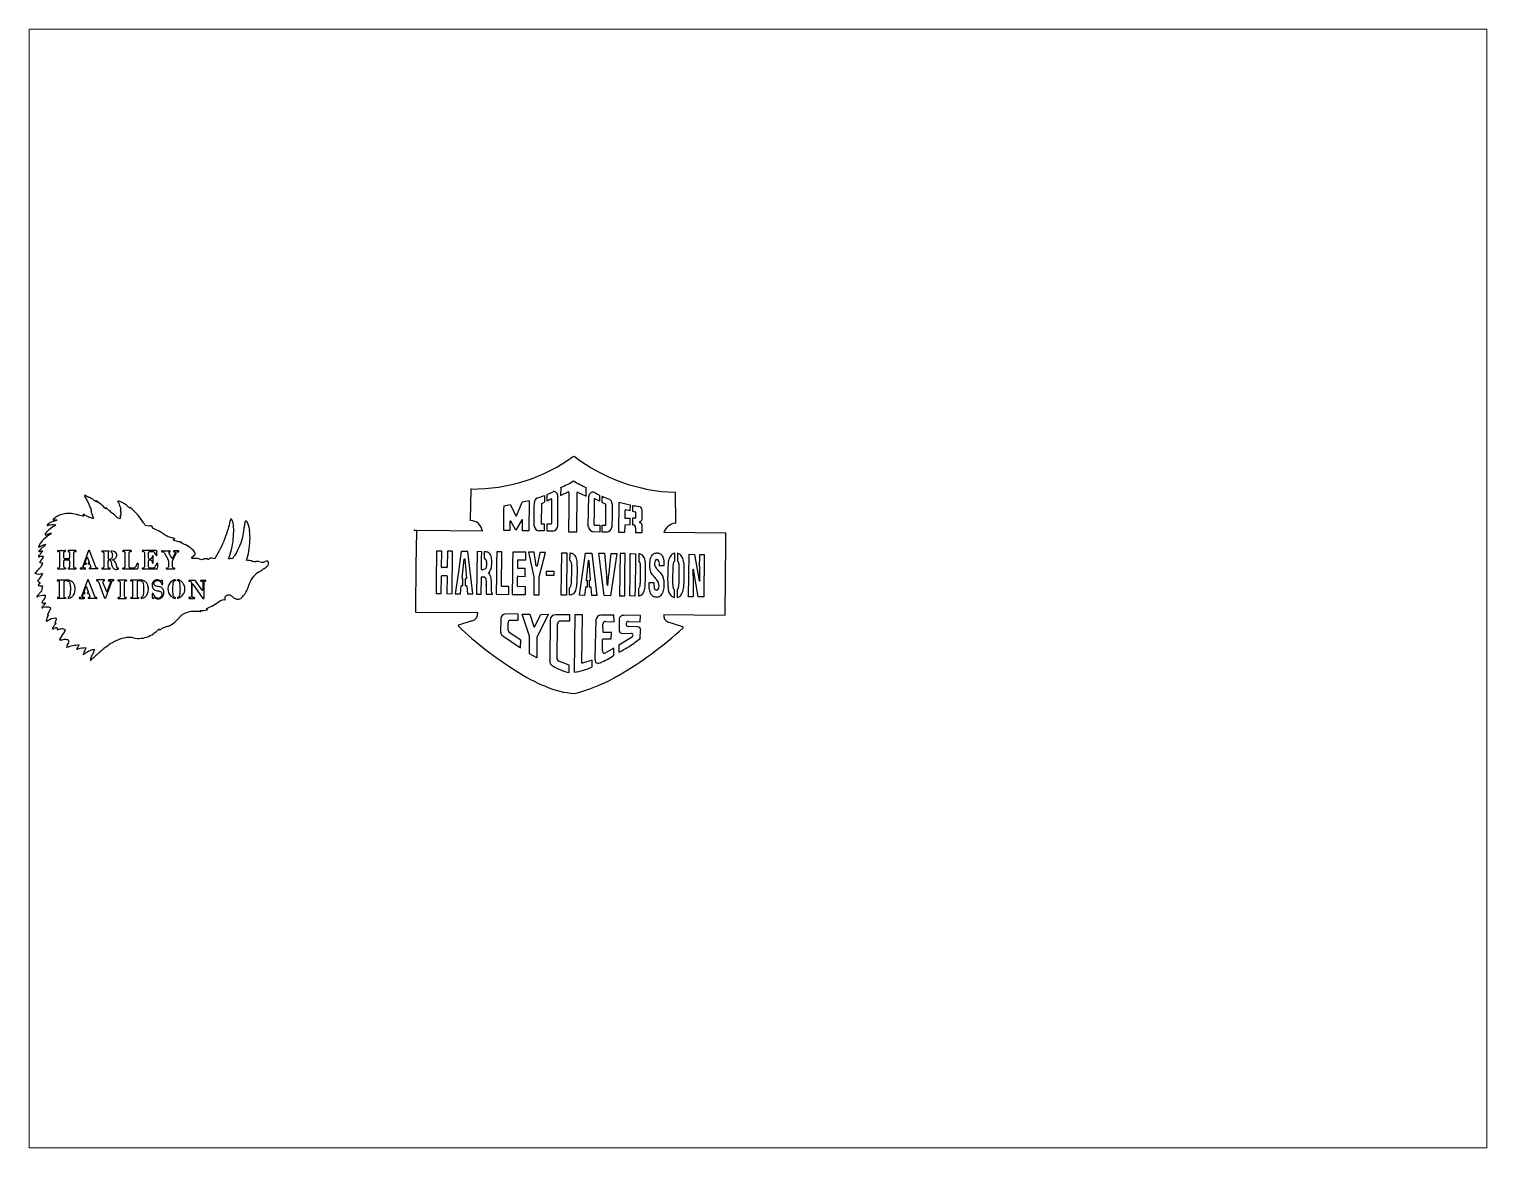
# Paper-space layout 'Layout1' of a CAD drawing. Header units: inches. Extents: x 1.08 to 9.68, y 0.83 to 7.43.
# The model-space entities are those that its viewports show. They can reach past a viewport. Long polylines and large blocks are cut down to what shows.
import ezdxf

# ---------------------------------------------------------------- set-up
doc = ezdxf.new("R2010")
doc.units = ezdxf.units.IN
doc.header["$MEASUREMENT"] = 0
doc.layers.add('Hardwood', color=37, linetype='Continuous')

msp = doc.modelspace()

# ---------------------------------------------------------------- linework, layer by layer
at = {"layer": 'Hardwood', "linetype": 'Continuous'}
for p, q in [((46.79, 20.01), (46.71, 17.11)), ((54.07, 19.55), (54.07, 18.93)), ((55.38, 20.22), (55.37, 19.43)), ((55.37, 19.43), (56.1, 19.78)), ((56.16, 19.74), (56.16, 19.08)), ((56.91, 15.98), (56.94, 19.74)), ((57, 19.77), (57.82, 19.38)), ((57.82, 19.38), (57.82, 20.2)), ((66.38, 16.83), (66.37, 19.7)), ((14.04, 18.36), (14.04, 18.35)), ((49.95, 18.06), (49.96, 18.44)), ((50.58, 18.56), (51.08, 17.51)), ((51.16, 17.51), (51.71, 18.79)), ((52.38, 18.93), (52.34, 16.05)), ((52.85, 18.26), (52.86, 18.79)), ((52.85, 17.73), (52.85, 18.26)), ((53.53, 18.65), (53.52, 16.76)), ((53.83, 19.45), (53.83, 18.81)), ((54.5, 19.08), (54.5, 17.91)), ((55.11, 17.75), (55.12, 19.33)), ((56.15, 18.42), (56.13, 15.98)), ((56.16, 19.08), (56.15, 18.42)), ((58.05, 18.02), (58.06, 19.37)), ((58.06, 19.37), (58.06, 19.38)), ((58.57, 19.08), (58.57, 17.87)), ((59.1, 18.89), (58.63, 19.12)), ((59.1, 19.47), (59.1, 19.42)), ((59.1, 19.42), (59.1, 18.89)), ((59.34, 18.77), (59.34, 19.36)), ((59.67, 18.61), (59.34, 18.77)), ((59.71, 16.63), (59.7, 18.58)), ((60.3, 18.63), (60.29, 18.14)), ((60.29, 18.14), (60.29, 17.66)), ((60.95, 15.92), (60.97, 18.82)), ((62.01, 18.55), (62, 17.98)), ((62.25, 18.5), (62.24, 17.93)), ((9.28, 17.58), (9.2, 17.6)), ((13.27, 17.58), (13.37, 17.59)), ((49.93, 16.1), (49.95, 17.69)), ((49.95, 17.69), (49.95, 18.06)), ((50.53, 16.96), (50.52, 16.09)), ((51.08, 16.13), (50.6, 16.98)), ((51.65, 17.11), (51.08, 16.13)), ((51.72, 16.06), (51.73, 17.08)), ((52.84, 16.52), (52.85, 17.73)), ((54.5, 17.91), (54.49, 16.75)), ((55.1, 16.53), (55.11, 17.75)), ((58.02, 16.45), (58.05, 18.02)), ((58.57, 17.87), (58.56, 16.66)), ((60.29, 17.66), (60.27, 16.41)), ((61.52, 17.48), (61.51, 17.31)), ((61.52, 18.03), (61.52, 17.76)), ((61.52, 17.76), (61.52, 17.48)), ((61.55, 17.27), (62, 17.27)), ((62, 17.98), (61.57, 18.07)), ((62, 17.27), (61.99, 16.63)), ((62.24, 17.26), (62.23, 16.64)), ((62.24, 17.93), (62.5, 17.88)), ((62.49, 17.26), (62.24, 17.26)), ((62.54, 17.84), (62.53, 17.3)), ((63.17, 17.18), (63.18, 17.61)), ((63.18, 17.61), (63.18, 18.04)), ((6.65, 15.78), (6.69, 15.81)), ((15.65, 16.61), (16.07, 16.55)), ((16.07, 16.55), (16.09, 16.55)), ((41.56, 16.06), (41.4, 16.14)), ((41.58, 16.05), (41.54, 12.71)), ((47.9, 16.03), (41.63, 16.1)), ((50.52, 16.09), (49.93, 16.1)), ((52.34, 16.05), (51.72, 16.06)), ((53.8, 16.05), (53.34, 16.06)), ((53.56, 16.72), (53.81, 16.72)), ((53.81, 16.72), (53.8, 16.05)), ((54.05, 16.71), (54.05, 16.05)), ((54.45, 16.71), (54.05, 16.71)), ((54.05, 16.05), (54.62, 16.05)), ((56.13, 15.98), (56.91, 15.98)), ((59.12, 15.95), (58.51, 15.96)), ((58.6, 16.61), (59.12, 16.6)), ((59.12, 16.6), (59.12, 15.95)), ((59.36, 16.6), (59.67, 16.59)), ((59.36, 15.95), (59.36, 16.6)), ((59.77, 15.94), (59.36, 15.95)), ((61.48, 15.92), (60.95, 15.92)), ((61.51, 16.58), (61.48, 15.92)), ((61.99, 16.63), (61.55, 16.62)), ((62.23, 16.64), (62.27, 16.64)), ((62.53, 16.36), (62.53, 15.9)), ((62.53, 15.9), (63.17, 15.9)), ((63.17, 15.9), (63.18, 16.58)), ((71.12, 15.85), (65.23, 15.89)), ((71.16, 14.96), (71.17, 15.79)), ((6.16, 14.76), (6.15, 14.76)), ((7.31, 14.18), (7.67, 14.18)), ((7.48, 13.98), (7.48, 12.61)), ((7.69, 14.18), (7.67, 14.18)), ((7.69, 14.18), (7.99, 14.18)), ((7.89, 13.47), (7.89, 13.98)), ((8.01, 14.18), (7.99, 14.18)), ((8.02, 14.09), (8, 14.09)), ((8.35, 14.18), (8.32, 14.18)), ((8.32, 14.18), (8.32, 14.18)), ((9.01, 14.18), (8.35, 14.18)), ((8.43, 13.98), (8.43, 13.47)), ((8.84, 12.61), (8.84, 13.98)), ((10.23, 14.18), (9.65, 12.59)), ((10.93, 12.59), (10.34, 14.18)), ((11.54, 14.15), (11.91, 14.15)), ((11.6, 14.06), (11.63, 14.06)), ((11.71, 13.95), (11.71, 12.61)), ((11.91, 14.15), (12.18, 14.15)), ((12.11, 13.95), (12.11, 13.47)), ((12.18, 14.15), (12.18, 14.05)), ((12.4, 14.15), (12.4, 14.04)), ((13.93, 14.18), (13.54, 14.18)), ((13.72, 13.98), (13.72, 12.61)), ((14.3, 14.18), (13.93, 14.18)), ((14.12, 12.61), (14.12, 13.98)), ((15.39, 14.09), (15.4, 14.09)), ((15.8, 14.18), (15.4, 14.18)), ((15.4, 14.09), (15.43, 14.09)), ((15.58, 13.98), (15.58, 12.61)), ((16.72, 14.18), (15.8, 14.18)), ((15.98, 13.45), (15.98, 13.98)), ((16.05, 14.08), (16.07, 14.09)), ((16.07, 14.09), (16.09, 14.09)), ((16.09, 14.09), (16.14, 14.09)), ((16.14, 14.09), (16.31, 14.09)), ((16.77, 14.14), (16.76, 14.15)), ((16.78, 14.1), (16.77, 14.14)), ((16.78, 14.1), (16.78, 14.02)), ((17.27, 14.15), (17.79, 14.15)), ((17.27, 14.06), (17.36, 14.06)), ((17.46, 13.99), (17.84, 13.29)), ((17.79, 14.15), (18.02, 14.15)), ((18.22, 13.44), (17.93, 13.95)), ((18.53, 13.95), (18.28, 13.44)), ((18.85, 14.15), (18.41, 14.15)), ((18.41, 14.06), (18.46, 14.06)), ((18.42, 13.52), (18.64, 13.97)), ((18.86, 14.06), (18.86, 14.06)), ((43.51, 14.12), (43.5, 13.15)), ((44.01, 14.12), (43.51, 14.12)), ((43.99, 12.6), (44.01, 14.12)), ((44.56, 14.11), (44.54, 12.59)), ((45.04, 14.11), (44.56, 14.11)), ((44.99, 10.05), (45.04, 14.11)), ((45.88, 14.09), (45.74, 13.12)), ((46.5, 14.09), (45.88, 14.09)), ((46.97, 10.03), (46.5, 14.09)), ((47.38, 14.08), (47.33, 10.02)), ((47.83, 14.07), (47.38, 14.08)), ((47.82, 13.4), (47.83, 14.07)), ((48.07, 14.06), (48.06, 13.42)), ((48.16, 14.06), (48.07, 14.06)), ((48.25, 14.05), (48.16, 14.06)), ((48.33, 14.04), (48.25, 14.05)), ((48.39, 14.02), (48.33, 14.04)), ((48.4, 14.02), (48.39, 14.02)), ((48.48, 13.98), (48.4, 14.02)), ((48.55, 13.92), (48.48, 13.98)), ((49.27, 14.05), (49.25, 12.95)), ((49.76, 14.05), (49.27, 14.05)), ((49.72, 10.79), (49.76, 14.05)), ((50.8, 14.03), (50.78, 13.01)), ((52.06, 14.02), (50.8, 14.03)), ((52.05, 13.3), (52.06, 14.02)), ((52.29, 14.01), (52.56, 12.85)), ((52.83, 14.01), (52.29, 14.01)), ((53.04, 12.73), (52.83, 14.01)), ((53.38, 14), (53.12, 12.73)), ((53.33, 11.67), (53.92, 13.99)), ((53.92, 13.99), (53.38, 14)), ((55.45, 11.95), (55.48, 13.97)), ((55.48, 13.97), (55.98, 13.97)), ((55.98, 13.97), (55.92, 9.92)), ((56.26, 13.24), (56.27, 13.95)), ((56.27, 13.95), (56.29, 13.95)), ((56.29, 13.95), (56.37, 13.94)), ((56.37, 13.94), (56.45, 13.92)), ((57.46, 11.92), (57.75, 13.94)), ((57.75, 13.94), (58.37, 13.94)), ((58.37, 13.94), (58.84, 9.88)), ((64.36, 13.92), (64.44, 13.94)), ((64.44, 13.94), (64.53, 13.96)), ((64.53, 13.96), (64.57, 13.96)), ((64.57, 13.96), (64.67, 13.95)), ((64.67, 13.95), (64.76, 13.93)), ((71.11, 8.06), (71.16, 14.96)), ((7.89, 12.61), (7.89, 13.21)), ((8.34, 13.38), (7.97, 13.38)), ((7.97, 13.3), (8.34, 13.3)), ((8.43, 13.21), (8.43, 12.61)), ((9.76, 12.63), (9.84, 12.89)), ((9.84, 12.89), (10, 12.89)), ((9.88, 12.98), (10.11, 13.58)), ((10, 12.98), (9.88, 12.98)), ((10, 12.98), (10, 12.89)), ((10.11, 13.58), (10.34, 12.98)), ((10.34, 12.98), (10.22, 12.98)), ((10.22, 12.98), (10.22, 12.89)), ((10.35, 12.89), (10.22, 12.89)), ((10.35, 12.89), (10.46, 12.63)), ((12.11, 12.61), (12.11, 13.18)), ((12.18, 13.37), (12.19, 13.37)), ((12.18, 13.28), (12.2, 13.28)), ((12.2, 13.28), (12.25, 13.28)), ((12.33, 13.37), (12.37, 13.37)), ((12.49, 12.7), (12.48, 12.86)), ((15.98, 12.61), (15.98, 13.19)), ((16.07, 13.28), (16.09, 13.28)), ((16.36, 12.99), (16.35, 13.02)), ((16.36, 12.99), (16.36, 12.98)), ((16.42, 13), (16.42, 13.65)), ((16.71, 13.72), (16.69, 13.78)), ((16.78, 13.77), (16.78, 13.83)), ((17.84, 13.29), (17.87, 13.25)), ((17.87, 13.25), (17.88, 13.23)), ((17.88, 13.2), (17.88, 13.22)), ((17.88, 13.2), (17.88, 13.11)), ((17.88, 13.11), (17.88, 12.96)), ((17.88, 12.96), (17.88, 12.61)), ((18.25, 13.42), (18.24, 13.42)), ((18.28, 13.23), (18.29, 13.25)), ((18.28, 13.16), (18.28, 13.21)), ((18.28, 12.61), (18.28, 13.16)), ((18.29, 13.25), (18.33, 13.34)), ((18.33, 13.34), (18.42, 13.52)), ((26.64, 13.1), (26.64, 13.1)), ((41.54, 12.71), (41.5, 8.63)), ((43.5, 13.15), (43.49, 12.18)), ((44.5, 12.55), (44.03, 12.56)), ((45.74, 13.12), (45.6, 12.14)), ((45.95, 11.54), (46.14, 13.34)), ((46.22, 13.34), (46.36, 11.54)), ((47.8, 12.39), (47.82, 13.4)), ((48.06, 13.42), (48.14, 13.39)), ((48.16, 13.38), (48.21, 13.32)), ((48.26, 12.58), (48.21, 12.49)), ((48.22, 13.31), (48.26, 13.23)), ((48.26, 13.22), (48.29, 13.08)), ((48.28, 12.73), (48.26, 12.59)), ((48.29, 13.08), (48.3, 12.91)), ((48.3, 12.91), (48.29, 12.73)), ((48.3, 12.91), (48.3, 12.91)), ((48.61, 13.86), (48.55, 13.92)), ((48.67, 13.76), (48.61, 13.86)), ((48.72, 13.65), (48.67, 13.76)), ((48.76, 13.52), (48.72, 13.65)), ((48.73, 12.45), (48.76, 12.57)), ((48.76, 13.51), (48.76, 13.52)), ((48.78, 13.39), (48.76, 13.51)), ((48.76, 12.57), (48.78, 12.71)), ((48.8, 13.25), (48.78, 13.39)), ((48.78, 12.71), (48.8, 12.85)), ((48.8, 13.09), (48.8, 13.25)), ((48.8, 13.02), (48.8, 13.09)), ((48.8, 12.85), (48.8, 13.02)), ((49.25, 12.95), (49.24, 11.84)), ((50.78, 13.01), (50.77, 11.98)), ((51.27, 12.51), (51.28, 13.26)), ((51.32, 13.3), (52.05, 13.3)), ((52.56, 12.85), (52.82, 11.68)), ((56.27, 13.23), (56.26, 13.24)), ((56.32, 13.2), (56.28, 13.23)), ((56.38, 13.08), (56.32, 13.19)), ((56.41, 13), (56.39, 13.07)), ((56.43, 12.82), (56.41, 12.99)), ((56.43, 12.76), (56.43, 12.82)), ((56.43, 12.64), (56.43, 12.76)), ((56.43, 12.5), (56.43, 12.64)), ((56.45, 13.92), (56.52, 13.89)), ((56.52, 13.89), (56.57, 13.87)), ((56.57, 13.87), (56.64, 13.81)), ((56.64, 13.81), (56.71, 13.73)), ((56.71, 13.73), (56.77, 13.64)), ((56.77, 13.64), (56.82, 13.54)), ((56.82, 13.54), (56.86, 13.42)), ((56.86, 13.42), (56.89, 13.29)), ((56.89, 13.29), (56.91, 13.15)), ((56.91, 13.15), (56.92, 13.06)), ((56.92, 13.06), (56.92, 12.97)), ((56.92, 12.97), (56.93, 12.86)), ((56.93, 12.86), (56.93, 12.74)), ((56.93, 12.74), (56.94, 12.59)), ((56.94, 12.59), (56.94, 12.43)), ((58.01, 13.19), (57.82, 11.39)), ((58.23, 11.39), (58.09, 13.19)), ((59.04, 13.93), (59.57, 13.92)), ((59.28, 11.9), (59.04, 13.93)), ((59.57, 13.92), (59.75, 11.79)), ((59.97, 11.78), (60.21, 13.91)), ((60.74, 13.91), (60.13, 9.86)), ((60.21, 13.91), (60.74, 13.91)), ((61.05, 13.9), (61, 9.85)), ((61.55, 13.9), (61.05, 13.9)), ((61.52, 11.87), (61.55, 13.9)), ((62.01, 11.87), (62.03, 13.89)), ((62.03, 13.89), (62.53, 13.88)), ((62.52, 13.15), (62.49, 10.55)), ((62.53, 13.88), (62.52, 13.15)), ((62.86, 13.87), (62.85, 13.13)), ((62.85, 13.13), (62.87, 13.11)), ((62.93, 13.85), (62.86, 13.87)), ((62.88, 13.1), (62.94, 13)), ((63.01, 13.83), (62.93, 13.85)), ((62.94, 12.99), (62.97, 12.91)), ((62.97, 12.91), (62.99, 12.74)), ((62.99, 12.74), (62.99, 12.68)), ((62.99, 12.67), (62.99, 12.62)), ((62.99, 12.62), (62.99, 12.56)), ((62.99, 12.56), (62.99, 12.42)), ((63.08, 13.81), (63.01, 13.83)), ((63.13, 13.78), (63.08, 13.81)), ((63.2, 13.73), (63.13, 13.78)), ((63.27, 13.65), (63.2, 13.73)), ((63.33, 13.56), (63.27, 13.65)), ((63.38, 13.45), (63.33, 13.56)), ((63.41, 13.34), (63.38, 13.45)), ((63.44, 13.21), (63.41, 13.34)), ((63.47, 13.06), (63.44, 13.21)), ((63.48, 12.97), (63.47, 13.06)), ((63.48, 12.88), (63.48, 12.97)), ((63.49, 12.78), (63.48, 12.88)), ((63.49, 12.65), (63.49, 12.78)), ((63.49, 12.51), (63.49, 12.65)), ((63.89, 12.85), (63.9, 13.01)), ((63.89, 12.73), (63.89, 12.85)), ((63.9, 12.58), (63.89, 12.73)), ((63.9, 13.01), (63.92, 13.16)), ((63.92, 12.44), (63.9, 12.58)), ((63.92, 13.16), (63.94, 13.29)), ((63.94, 13.29), (63.97, 13.42)), ((63.97, 13.42), (64.01, 13.53)), ((64.01, 13.53), (64.06, 13.64)), ((64.06, 13.64), (64.09, 13.67)), ((64.09, 13.67), (64.15, 13.76)), ((64.15, 13.76), (64.21, 13.83)), ((64.21, 13.83), (64.28, 13.88)), ((64.28, 13.88), (64.36, 13.92)), ((64.37, 13.07), (64.35, 12.93)), ((64.35, 12.93), (64.36, 12.82)), ((64.36, 12.82), (64.39, 12.72)), ((64.41, 13.2), (64.37, 13.08)), ((64.39, 12.71), (64.44, 12.6)), ((64.46, 13.28), (64.41, 13.21)), ((64.45, 12.6), (64.52, 12.49)), ((64.57, 13.32), (64.48, 13.29)), ((64.6, 13.32), (64.59, 13.33)), ((64.69, 13.28), (64.61, 13.32)), ((64.76, 13.16), (64.7, 13.27)), ((64.76, 13.93), (64.84, 13.9)), ((64.79, 13.06), (64.77, 13.15)), ((64.81, 12.91), (64.79, 13.05)), ((64.81, 12.73), (64.81, 12.91)), ((64.81, 12.72), (64.81, 12.73)), ((65.25, 12.72), (64.81, 12.72)), ((64.84, 13.9), (64.91, 13.86)), ((64.91, 13.86), (64.98, 13.8)), ((64.98, 13.8), (65.04, 13.73)), ((65.04, 13.73), (65.08, 13.67)), ((65.08, 13.67), (65.13, 13.57)), ((65.13, 13.57), (65.17, 13.47)), ((65.17, 13.47), (65.21, 13.35)), ((65.21, 13.35), (65.23, 13.21)), ((65.23, 13.21), (65.25, 13.07)), ((65.25, 13.07), (65.25, 12.91)), ((65.25, 12.91), (65.25, 12.81)), ((65.25, 12.81), (65.25, 12.74)), ((65.25, 12.74), (65.25, 12.72)), ((65.63, 12.65), (65.62, 12.51)), ((65.64, 12.77), (65.63, 12.65)), ((65.65, 12.87), (65.64, 12.77)), ((65.67, 13.07), (65.65, 12.9)), ((65.65, 12.9), (65.65, 12.87)), ((65.7, 13.22), (65.67, 13.07)), ((65.73, 13.34), (65.7, 13.22)), ((65.76, 13.43), (65.73, 13.34)), ((65.82, 13.54), (65.76, 13.43)), ((65.88, 13.65), (65.82, 13.54)), ((65.94, 13.73), (65.88, 13.65)), ((66.01, 13.8), (65.94, 13.73)), ((66.03, 13.82), (66.01, 13.8)), ((66.1, 13.86), (66.03, 13.82)), ((66.18, 13.9), (66.1, 13.86)), ((66.12, 12.36), (66.13, 12.55)), ((66.13, 12.56), (66.14, 12.72)), ((66.14, 12.72), (66.15, 12.86)), ((66.15, 12.86), (66.17, 12.96)), ((66.17, 12.97), (66.18, 13.04)), ((66.26, 13.92), (66.18, 13.9)), ((66.19, 13.05), (66.21, 13.11)), ((66.22, 13.13), (66.28, 13.19)), ((66.28, 13.92), (66.26, 13.92)), ((66.28, 13.19), (66.28, 13.92)), ((66.56, 13.92), (66.55, 13.18)), ((66.55, 13.18), (66.57, 13.16)), ((66.56, 13.92), (66.56, 13.92)), ((66.6, 13.91), (66.56, 13.92)), ((66.58, 13.15), (66.63, 13.05)), ((66.68, 13.88), (66.6, 13.91)), ((66.64, 13.04), (66.65, 12.98)), ((66.65, 12.98), (66.66, 12.88)), ((66.66, 12.88), (66.67, 12.75)), ((66.67, 12.75), (66.68, 12.59)), ((66.76, 13.84), (66.68, 13.88)), ((66.68, 12.59), (66.68, 12.4)), ((66.81, 13.81), (66.76, 13.84)), ((66.88, 13.74), (66.81, 13.81)), ((66.94, 13.65), (66.88, 13.74)), ((67, 13.56), (66.94, 13.65)), ((67.06, 13.44), (67, 13.56)), ((67.07, 13.41), (67.06, 13.44)), ((67.1, 13.3), (67.07, 13.41)), ((67.13, 13.18), (67.1, 13.3)), ((67.15, 13.03), (67.13, 13.18)), ((67.17, 12.88), (67.15, 13.03)), ((67.17, 12.78), (67.17, 12.88)), ((67.18, 12.67), (67.17, 12.78)), ((67.18, 12.54), (67.18, 12.67)), ((67.62, 11.79), (67.65, 13.82)), ((67.65, 13.82), (68.17, 13.81)), ((68.17, 13.81), (68.62, 11.29)), ((68.66, 13.03), (68.67, 13.2)), ((68.66, 12.89), (68.66, 13.03)), ((68.66, 12.74), (68.66, 12.89)), ((68.67, 12.58), (68.66, 12.74)), ((68.67, 13.81), (69.11, 13.8)), ((68.67, 13.2), (68.67, 13.81)), ((68.67, 12.41), (68.67, 12.58)), ((69.11, 13.8), (69.06, 9.75)), ((7.32, 12.5), (7.29, 12.5)), ((7.69, 11.36), (7.3, 11.36)), ((7.31, 12.42), (7.95, 12.42)), ((7.32, 12.5), (7.37, 12.5)), ((7.47, 9.8), (7.47, 11.17)), ((8.18, 11.36), (7.69, 11.36)), ((7.88, 11.17), (7.88, 9.8)), ((8.02, 12.42), (7.95, 12.42)), ((8, 12.5), (7.98, 12.51)), ((8.33, 12.5), (8.32, 12.5)), ((8.38, 12.42), (8.33, 12.42)), ((8.38, 12.42), (9.01, 12.42)), ((8.94, 12.5), (8.93, 12.51)), ((8.99, 12.5), (8.94, 12.5)), ((9.02, 12.5), (8.99, 12.5)), ((9.03, 12.5), (9.02, 12.5)), ((9.47, 12.42), (9.91, 12.42)), ((9.53, 12.5), (9.48, 12.5)), ((10.14, 11.36), (9.56, 9.78)), ((9.89, 12.5), (9.83, 12.5)), ((10.85, 9.78), (10.25, 11.36)), ((10.61, 12.42), (10.34, 12.42)), ((11.07, 12.42), (10.61, 12.42)), ((11.74, 11.37), (11.05, 11.37)), ((11.19, 11.2), (11.78, 9.64)), ((11.51, 12.43), (11.52, 12.42)), ((11.53, 12.5), (11.52, 12.5)), ((11.55, 12.5), (11.53, 12.5)), ((11.54, 12.42), (12.28, 12.42)), ((11.61, 12.5), (11.55, 12.5)), ((11.95, 10.3), (11.62, 11.16)), ((12.35, 11.16), (12.02, 10.3)), ((12.45, 11.2), (12.03, 10.08)), ((12.14, 12.53), (12.16, 12.52)), ((12.16, 11.28), (12.17, 11.28)), ((12.17, 11.28), (12.21, 11.28)), ((12.63, 11.37), (12.18, 11.37)), ((12.29, 12.5), (12.21, 12.5)), ((12.21, 11.28), (12.28, 11.28)), ((12.28, 12.42), (12.3, 12.42)), ((12.59, 11.28), (12.63, 11.28)), ((13.05, 12.48), (13.02, 12.48)), ((13.07, 11.28), (13.08, 11.28)), ((13.08, 11.28), (13.12, 11.28)), ((13.44, 11.36), (13.09, 11.36)), ((13.26, 11.17), (13.26, 9.8)), ((13.85, 11.36), (13.44, 11.36)), ((13.55, 12.5), (13.53, 12.5)), ((13.54, 12.42), (14.9, 12.42)), ((13.55, 12.5), (13.61, 12.5)), ((13.67, 9.8), (13.67, 11.17)), ((14.22, 12.5), (14.2, 12.51)), ((14.32, 12.5), (14.22, 12.5)), ((14.69, 11.36), (14.3, 11.36)), ((14.46, 12.5), (14.32, 12.5)), ((14.49, 12.51), (14.46, 12.5)), ((14.48, 9.8), (14.48, 11.17)), ((15.18, 11.36), (14.69, 11.36)), ((14.88, 11.17), (14.88, 9.8)), ((15.41, 12.5), (15.39, 12.5)), ((15.4, 12.42), (16.76, 12.42)), ((15.41, 12.5), (15.47, 12.5)), ((16.08, 12.5), (16.07, 12.51)), ((16.18, 12.5), (16.08, 12.5)), ((16.32, 12.5), (16.18, 12.5)), ((16.35, 12.51), (16.32, 12.5)), ((17.33, 10.95), (17.31, 11.28)), ((17.72, 12.42), (18.45, 12.42)), ((18.31, 12.53), (18.32, 12.52)), ((18.45, 12.5), (18.38, 12.5)), ((18.45, 12.42), (18.46, 12.42)), ((18.54, 11.4), (18.54, 11.3)), ((18.76, 11.39), (18.76, 11.3)), ((18.95, 11.16), (18.93, 11.19)), ((19.85, 11.25), (19.85, 11.25)), ((19.85, 11.25), (19.86, 11.25)), ((19.86, 11.25), (19.96, 11.25)), ((20.42, 11.33), (19.87, 11.33)), ((19.96, 11.25), (20, 11.24)), ((21.1, 10.4), (20.47, 11.3)), ((21.41, 11.33), (20.99, 11.33)), ((21.08, 11.24), (21.05, 11.25)), ((43.49, 12.18), (43.46, 10.07)), ((43.96, 10.07), (43.98, 11.74)), ((44.02, 11.78), (44.49, 11.78)), ((44.53, 11.73), (44.51, 10.06)), ((45.6, 12.14), (45.3, 10.05)), ((46.04, 11.5), (45.99, 11.5)), ((46.04, 10.83), (46.04, 11.5)), ((46.26, 11.49), (46.26, 10.83)), ((46.32, 11.49), (46.26, 11.49)), ((47.78, 10.02), (47.8, 11.63)), ((47.88, 12.35), (47.84, 12.35)), ((47.84, 11.67), (47.96, 11.67)), ((47.92, 12.34), (47.88, 12.35)), ((48.03, 12.36), (47.92, 12.34)), ((47.96, 11.67), (48.04, 11.66)), ((48.12, 12.39), (48.04, 12.36)), ((48.06, 11.65), (48.13, 11.61)), ((48.2, 12.46), (48.14, 12.4)), ((48.15, 11.59), (48.2, 11.51)), ((48.21, 12.48), (48.21, 12.47)), ((48.21, 11.5), (48.23, 11.44)), ((48.23, 11.44), (48.25, 11.32)), ((48.25, 11.32), (48.26, 11.16)), ((48.26, 11.16), (48.26, 10.97)), ((48.49, 12.05), (48.56, 12.12)), ((48.56, 11.94), (48.5, 11.99)), ((48.56, 12.12), (48.62, 12.21)), ((48.61, 11.87), (48.56, 11.94)), ((48.65, 11.78), (48.61, 11.87)), ((48.62, 12.21), (48.68, 12.32)), ((48.69, 11.67), (48.65, 11.78)), ((48.68, 12.32), (48.72, 12.43)), ((48.72, 11.54), (48.69, 11.67)), ((48.72, 12.43), (48.73, 12.45)), ((48.74, 11.4), (48.72, 11.54)), ((48.75, 11.23), (48.74, 11.4)), ((48.75, 11.08), (48.75, 11.23)), ((49.24, 11.84), (49.22, 10)), ((50.77, 11.98), (50.75, 9.98)), ((51.25, 10.77), (51.26, 11.68)), ((51.3, 11.72), (51.97, 11.71)), ((51.98, 12.46), (51.31, 12.46)), ((51.97, 11.71), (51.98, 12.46)), ((52.82, 11.67), (52.8, 9.96)), ((53.31, 9.95), (53.33, 11.66)), ((54, 12.19), (53.99, 11.84)), ((53.99, 11.84), (54.77, 11.84)), ((54.38, 12.19), (54, 12.19)), ((54.77, 12.18), (54.38, 12.19)), ((54.77, 11.84), (54.77, 12.18)), ((55.42, 9.92), (55.45, 11.95)), ((56.41, 11.18), (56.42, 11.29)), ((56.41, 11.09), (56.41, 11.18)), ((56.42, 11.6), (56.43, 11.79)), ((56.42, 11.43), (56.42, 11.6)), ((56.42, 11.29), (56.42, 11.43)), ((56.43, 12.31), (56.43, 12.5)), ((56.43, 12.12), (56.43, 12.31)), ((56.43, 11.93), (56.43, 12.12)), ((56.43, 11.79), (56.43, 11.93)), ((56.92, 11.2), (56.91, 11.07)), ((56.93, 11.53), (56.92, 11.36)), ((56.92, 11.36), (56.92, 11.2)), ((56.94, 11.93), (56.93, 11.72)), ((56.93, 11.72), (56.93, 11.53)), ((56.94, 12.43), (56.94, 12.25)), ((56.94, 12.25), (56.94, 11.93)), ((57.17, 9.9), (57.46, 11.92)), ((57.86, 11.35), (57.92, 11.35)), ((57.92, 11.35), (57.91, 10.68)), ((58.13, 11.34), (58.19, 11.34)), ((58.13, 10.68), (58.13, 11.34)), ((59.53, 9.87), (59.28, 11.9)), ((59.75, 11.79), (59.76, 11.66)), ((59.76, 11.66), (59.77, 11.51)), ((59.77, 11.51), (59.78, 11.4)), ((59.78, 11.4), (59.79, 11.26)), ((59.79, 11.26), (59.8, 11.12)), ((59.89, 10.94), (59.91, 11.15)), ((59.91, 11.15), (59.93, 11.34)), ((59.93, 11.34), (59.94, 11.49)), ((59.94, 11.49), (59.95, 11.62)), ((59.95, 11.62), (59.96, 11.72)), ((59.96, 11.72), (59.97, 11.78)), ((61.5, 9.85), (61.52, 11.87)), ((61.98, 9.84), (62.01, 11.87)), ((62.98, 11.35), (62.97, 11.21)), ((62.97, 11.21), (62.97, 11.09)), ((62.99, 11.85), (62.98, 11.71)), ((62.98, 11.71), (62.98, 11.52)), ((62.98, 11.51), (62.98, 11.35)), ((62.99, 12.42), (62.99, 11.85)), ((63.47, 11.12), (63.48, 11.27)), ((63.48, 11.27), (63.49, 11.45)), ((63.5, 12.35), (63.49, 12.51)), ((63.49, 11.85), (63.5, 12.17)), ((63.49, 11.64), (63.49, 11.85)), ((63.49, 11.45), (63.49, 11.64)), ((63.5, 12.17), (63.5, 12.35)), ((63.93, 12.37), (63.92, 12.44)), ((63.97, 12.24), (63.93, 12.37)), ((64.01, 12.11), (63.97, 12.24)), ((64.01, 12.1), (64.01, 12.11)), ((64.05, 12.03), (64.01, 12.1)), ((64.07, 11.99), (64.05, 12.03)), ((64.1, 11.95), (64.07, 11.99)), ((64.16, 11.86), (64.1, 11.95)), ((64.24, 11.76), (64.16, 11.86)), ((64.32, 11.65), (64.24, 11.76)), ((64.43, 11.53), (64.32, 11.65)), ((64.45, 11.5), (64.43, 11.53)), ((64.52, 11.43), (64.45, 11.5)), ((64.52, 12.49), (64.61, 12.38)), ((64.54, 11.4), (64.52, 11.43)), ((64.63, 11.29), (64.54, 11.4)), ((64.61, 12.37), (64.64, 12.34)), ((64.69, 11.18), (64.63, 11.29)), ((64.64, 12.34), (64.72, 12.26)), ((64.74, 11.06), (64.69, 11.17)), ((64.72, 12.25), (64.78, 12.19)), ((64.72, 12.25), (64.72, 12.25)), ((64.78, 12.19), (64.88, 12.08)), ((64.88, 12.08), (64.96, 11.97)), ((64.96, 11.97), (65.03, 11.88)), ((65.03, 11.88), (65.09, 11.79)), ((65.09, 11.79), (65.13, 11.71)), ((65.13, 11.71), (65.15, 11.65)), ((65.15, 11.65), (65.19, 11.53)), ((65.19, 11.53), (65.22, 11.39)), ((65.22, 11.39), (65.23, 11.34)), ((65.23, 11.34), (65.24, 11.2)), ((65.24, 11.2), (65.25, 11.05)), ((65.61, 11.82), (65.6, 11.56)), ((65.6, 11.56), (65.6, 11.39)), ((65.6, 11.39), (65.61, 11.23)), ((65.62, 12.36), (65.61, 12.2)), ((65.61, 12.2), (65.61, 12.02)), ((65.61, 12.02), (65.61, 11.82)), ((65.61, 11.23), (65.61, 11.08)), ((65.62, 12.51), (65.62, 12.36)), ((66.11, 11.81), (66.12, 12.19)), ((66.11, 11.44), (66.11, 11.81)), ((66.11, 11.22), (66.11, 11.44)), ((66.11, 11.03), (66.11, 11.22)), ((66.12, 12.19), (66.12, 12.36)), ((66.67, 11.26), (66.66, 11.06)), ((66.68, 12.18), (66.67, 11.81)), ((66.67, 11.81), (66.67, 11.43)), ((66.67, 11.43), (66.67, 11.26)), ((66.68, 12.4), (66.68, 12.18)), ((67.17, 11.26), (67.18, 11.42)), ((67.17, 11.11), (67.17, 11.26)), ((67.19, 12.39), (67.18, 12.54)), ((67.18, 11.8), (67.19, 12.05)), ((67.18, 11.6), (67.18, 11.8)), ((67.18, 11.42), (67.18, 11.6)), ((67.19, 12.23), (67.19, 12.39)), ((67.19, 12.05), (67.19, 12.23)), ((67.59, 9.77), (67.62, 11.79)), ((68, 12.35), (68.01, 12.19)), ((68.01, 12.19), (68.02, 12.04)), ((68.02, 12.04), (68.02, 11.89)), ((68.02, 11.89), (68.03, 11.6)), ((68.03, 11.6), (68.04, 11.45)), ((68.04, 11.45), (68.04, 11.36)), ((68.04, 11.36), (68.04, 11.2)), ((68.04, 11.2), (68.04, 11.05)), ((68.53, 9.76), (68.08, 12.36)), ((68.67, 12.35), (68.67, 12.41)), ((68.67, 12.22), (68.67, 12.35)), ((68.68, 12.08), (68.67, 12.22)), ((68.68, 11.94), (68.68, 12.08)), ((68.68, 11.79), (68.68, 11.94)), ((68.69, 11.63), (68.68, 11.79)), ((68.69, 11.47), (68.69, 11.63)), ((68.7, 11.3), (68.69, 11.47)), ((5.36, 9.88), (5.72, 10.25)), ((8.47, 9.89), (8.49, 9.92)), ((8.49, 9.92), (8.49, 9.94)), ((9.67, 9.82), (9.76, 10.08)), ((9.76, 10.08), (9.9, 10.08)), ((9.79, 10.17), (10.02, 10.76)), ((9.9, 10.17), (9.79, 10.17)), ((9.9, 10.17), (9.9, 10.08)), ((10.02, 10.76), (10.25, 10.17)), ((10.25, 10.17), (10.13, 10.17)), ((10.13, 10.17), (10.13, 10.08)), ((10.13, 10.08), (10.27, 10.08)), ((10.27, 10.08), (10.37, 9.82)), ((12.03, 10.08), (11.87, 9.64)), ((15.47, 9.89), (15.49, 9.92)), ((15.49, 9.92), (15.49, 9.94)), ((16.33, 10.07), (16.33, 10.05)), ((16.33, 10.05), (16.34, 9.65)), ((16.53, 10.43), (16.58, 10.4)), ((16.88, 10.76), (16.99, 10.74)), ((18.31, 9.9), (18.3, 9.94)), ((18.31, 9.9), (18.33, 9.87)), ((18.98, 9.96), (18.99, 10.07)), ((20.07, 11.14), (20.07, 9.79)), ((20.16, 9.79), (20.16, 10.95)), ((20.21, 10.97), (21.18, 9.59)), ((21.16, 11.14), (21.16, 10.42)), ((21.25, 11.14), (21.25, 10.18)), ((21.25, 10.18), (21.25, 9.6)), ((25.59, 10.9), (25.58, 10.88)), ((43.46, 10.07), (43.96, 10.07)), ((44.51, 10.06), (44.99, 10.05)), ((45.3, 10.05), (45.8, 10.04)), ((45.8, 10.04), (45.88, 10.8)), ((45.92, 10.83), (46.04, 10.83)), ((46.26, 10.83), (46.38, 10.83)), ((46.42, 10.79), (46.47, 10.04)), ((46.47, 10.04), (46.97, 10.03)), ((47.33, 10.02), (47.78, 10.02)), ((48.26, 10.79), (48.25, 10.68)), ((48.25, 10.68), (48.25, 10.54)), ((48.25, 10.54), (48.25, 10.39)), ((48.25, 10.54), (48.25, 10.54)), ((48.25, 10.39), (48.26, 10.25)), ((48.26, 10.97), (48.26, 10.95)), ((48.26, 10.95), (48.26, 10.79)), ((48.26, 10.25), (48.27, 10.12)), ((48.27, 10.12), (48.28, 10.01)), ((48.28, 10.01), (48.85, 10.01)), ((48.75, 11.07), (48.75, 11.08)), ((48.75, 10.93), (48.75, 11.07)), ((48.75, 10.84), (48.75, 10.93)), ((48.76, 10.63), (48.75, 10.84)), ((48.76, 10.54), (48.76, 10.63)), ((48.77, 10.45), (48.76, 10.54)), ((48.78, 10.3), (48.77, 10.45)), ((48.8, 10.16), (48.78, 10.29)), ((48.83, 10.06), (48.8, 10.16)), ((48.85, 10.01), (48.83, 10.05)), ((49.22, 10), (50.41, 9.99)), ((50.42, 10.74), (49.76, 10.75)), ((50.41, 9.99), (50.42, 10.74)), ((50.75, 9.98), (52.01, 9.97)), ((52.02, 10.72), (51.29, 10.73)), ((52.01, 9.97), (52.02, 10.72)), ((52.8, 9.96), (53.31, 9.95)), ((55.92, 9.92), (55.42, 9.92)), ((56.22, 10.62), (56.23, 10.63)), ((56.22, 9.92), (56.22, 10.62)), ((56.32, 9.94), (56.22, 9.92)), ((56.22, 9.92), (56.22, 9.92)), ((56.24, 10.64), (56.32, 10.72)), ((56.32, 10.72), (56.35, 10.78)), ((56.4, 9.95), (56.32, 9.94)), ((56.36, 10.79), (56.38, 10.89)), ((56.38, 10.9), (56.4, 11.07)), ((56.4, 11.07), (56.41, 11.08)), ((56.46, 9.98), (56.4, 9.95)), ((56.52, 10), (56.46, 9.98)), ((56.59, 10.05), (56.52, 10)), ((56.66, 10.13), (56.59, 10.05)), ((56.72, 10.22), (56.66, 10.13)), ((56.78, 10.33), (56.72, 10.22)), ((56.8, 10.39), (56.78, 10.33)), ((56.84, 10.51), (56.8, 10.39)), ((56.87, 10.65), (56.84, 10.51)), ((56.89, 10.81), (56.87, 10.65)), ((56.9, 10.85), (56.89, 10.81)), ((56.91, 11.07), (56.9, 10.95)), ((56.9, 10.95), (56.9, 10.85)), ((57.67, 9.89), (57.17, 9.9)), ((57.75, 10.65), (57.67, 9.89)), ((57.91, 10.68), (57.79, 10.68)), ((58.25, 10.68), (58.13, 10.68)), ((58.35, 9.89), (58.29, 10.64)), ((58.84, 9.88), (58.35, 9.89)), ((60.13, 9.86), (59.53, 9.87)), ((59.8, 11.12), (59.8, 10.96)), ((59.8, 10.96), (59.81, 10.89)), ((59.89, 10.89), (59.89, 10.94)), ((61, 9.85), (61.5, 9.85)), ((62.48, 9.83), (61.98, 9.84)), ((62.49, 10.55), (62.48, 9.83)), ((62.88, 10.63), (62.81, 10.56)), ((62.81, 10.56), (62.81, 9.85)), ((62.81, 9.85), (62.83, 9.85)), ((62.83, 9.85), (62.87, 9.85)), ((62.87, 9.85), (62.95, 9.87)), ((62.91, 10.7), (62.88, 10.64)), ((62.94, 10.81), (62.91, 10.71)), ((62.96, 10.99), (62.94, 10.82)), ((62.95, 9.87), (63.02, 9.89)), ((62.97, 11.09), (62.96, 11)), ((62.96, 11), (62.96, 10.99)), ((63.02, 9.89), (63.08, 9.92)), ((63.08, 9.92), (63.15, 9.97)), ((63.15, 9.97), (63.22, 10.04)), ((63.22, 10.04), (63.28, 10.13)), ((63.28, 10.13), (63.33, 10.24)), ((63.33, 10.24), (63.36, 10.3)), ((63.36, 10.3), (63.39, 10.43)), ((63.39, 10.43), (63.42, 10.57)), ((63.42, 10.57), (63.45, 10.72)), ((63.45, 10.77), (63.46, 10.87)), ((63.45, 10.72), (63.45, 10.77)), ((63.46, 10.87), (63.47, 10.99)), ((63.47, 10.99), (63.47, 11.12)), ((63.83, 10.95), (63.84, 11.04)), ((63.83, 10.94), (63.83, 10.95)), ((63.84, 10.77), (63.83, 10.94)), ((63.84, 11.13), (64.29, 11.13)), ((63.84, 11.04), (63.84, 11.13)), ((63.85, 10.61), (63.84, 10.77)), ((63.86, 10.47), (63.85, 10.61)), ((63.89, 10.33), (63.86, 10.47)), ((63.92, 10.22), (63.89, 10.33)), ((63.96, 10.11), (63.92, 10.22)), ((64, 10.02), (63.96, 10.11)), ((64.06, 9.93), (64.01, 10.02)), ((64.12, 9.87), (64.06, 9.93)), ((64.19, 9.81), (64.12, 9.87)), ((64.26, 9.77), (64.19, 9.81)), ((64.35, 9.74), (64.26, 9.77)), ((64.29, 11.13), (64.29, 11.05)), ((64.29, 11.05), (64.29, 10.86)), ((64.29, 10.86), (64.3, 10.71)), ((64.3, 10.7), (64.32, 10.59)), ((64.33, 10.59), (64.33, 10.56)), ((64.34, 10.55), (64.39, 10.45)), ((64.41, 10.44), (64.49, 10.39)), ((64.51, 10.39), (64.53, 10.39)), ((64.55, 10.39), (64.63, 10.42)), ((64.65, 10.43), (64.71, 10.51)), ((64.79, 9.76), (64.71, 9.73)), ((64.72, 10.52), (64.76, 10.63)), ((64.77, 10.94), (64.74, 11.05)), ((64.76, 10.64), (64.78, 10.8)), ((64.78, 10.82), (64.77, 10.94)), ((64.78, 10.8), (64.78, 10.82)), ((64.86, 9.8), (64.79, 9.76)), ((64.93, 9.86), (64.86, 9.8)), ((64.99, 9.93), (64.93, 9.86)), ((65.05, 10.02), (64.99, 9.93)), ((65.06, 10.03), (65.05, 10.02)), ((65.11, 10.12), (65.06, 10.03)), ((65.15, 10.23), (65.11, 10.12)), ((65.18, 10.35), (65.15, 10.23)), ((65.21, 10.48), (65.18, 10.35)), ((65.23, 10.63), (65.21, 10.48)), ((65.25, 10.78), (65.23, 10.63)), ((65.25, 11.05), (65.25, 10.95)), ((65.25, 10.95), (65.25, 10.78)), ((65.61, 11.08), (65.61, 10.95)), ((65.61, 10.95), (65.62, 10.83)), ((65.62, 10.83), (65.62, 10.73)), ((65.62, 10.73), (65.64, 10.59)), ((65.64, 10.59), (65.66, 10.44)), ((65.66, 10.44), (65.69, 10.31)), ((65.69, 10.31), (65.72, 10.21)), ((65.72, 10.21), (65.73, 10.18)), ((65.73, 10.18), (65.79, 10.06)), ((65.79, 10.06), (65.84, 9.97)), ((65.84, 9.97), (65.91, 9.88)), ((65.91, 9.88), (65.98, 9.82)), ((65.98, 9.82), (66.04, 9.78)), ((66.04, 9.78), (66.11, 9.74)), ((66.12, 10.87), (66.11, 11.03)), ((66.13, 10.74), (66.12, 10.87)), ((66.14, 10.64), (66.13, 10.74)), ((66.15, 10.59), (66.14, 10.64)), ((66.2, 10.48), (66.15, 10.58)), ((66.26, 10.43), (66.22, 10.46)), ((66.25, 9.7), (66.26, 10.43)), ((66.51, 10.43), (66.5, 9.7)), ((66.57, 10.49), (66.51, 10.43)), ((66.6, 10.57), (66.57, 10.5)), ((66.62, 10.65), (66.61, 10.58)), ((66.61, 9.73), (66.69, 9.76)), ((66.64, 10.76), (66.62, 10.66)), ((66.65, 10.9), (66.64, 10.76)), ((66.66, 11.06), (66.65, 10.9)), ((66.69, 9.76), (66.76, 9.81)), ((66.76, 9.81), (66.77, 9.82)), ((66.77, 9.82), (66.85, 9.89)), ((66.85, 9.89), (66.91, 9.97)), ((66.91, 9.97), (66.97, 10.07)), ((66.97, 10.07), (67.03, 10.19)), ((67.03, 10.19), (67.06, 10.28)), ((67.06, 10.28), (67.09, 10.41)), ((67.09, 10.41), (67.12, 10.55)), ((67.12, 10.55), (67.14, 10.72)), ((67.14, 10.75), (67.15, 10.85)), ((67.14, 10.72), (67.14, 10.75)), ((67.15, 10.85), (67.16, 10.97)), ((67.16, 10.97), (67.17, 11.11)), ((68.03, 9.76), (67.59, 9.77)), ((68.04, 10.42), (68.03, 9.76)), ((68.04, 11.05), (68.04, 10.9)), ((68.04, 10.9), (68.04, 10.75)), ((68.04, 10.75), (68.04, 10.61)), ((68.04, 10.61), (68.04, 10.42)), ((69.06, 9.75), (68.53, 9.76)), ((8.05, 9.6), (7.3, 9.6)), ((7.32, 9.69), (7.37, 9.69)), ((7.95, 9.7), (7.97, 9.69)), ((8.05, 9.69), (8.05, 9.6)), ((8.28, 9.72), (8.28, 9.61)), ((9.39, 9.6), (9.83, 9.6)), ((9.45, 9.69), (9.4, 9.69)), ((9.81, 9.69), (9.75, 9.69)), ((10.56, 9.6), (10.25, 9.6)), ((10.99, 9.6), (10.56, 9.6)), ((13.1, 9.69), (13.08, 9.69)), ((13.09, 9.6), (13.85, 9.6)), ((13.1, 9.69), (13.16, 9.69)), ((15.03, 9.6), (14.3, 9.6)), ((14.32, 9.69), (14.37, 9.69)), ((14.95, 9.7), (14.97, 9.69)), ((15.03, 9.69), (15.03, 9.6)), ((15.26, 9.71), (15.26, 9.61)), ((16.58, 9.66), (16.63, 9.64)), ((16.84, 9.56), (16.8, 9.57)), ((18.53, 9.7), (18.53, 9.61)), ((18.76, 9.7), (18.76, 9.61)), ((19.86, 9.69), (19.85, 9.69)), ((19.85, 9.6), (19.87, 9.6)), ((19.87, 9.69), (19.86, 9.69)), ((19.89, 9.69), (19.87, 9.69)), ((19.87, 9.6), (20.35, 9.6)), ((19.97, 9.69), (19.89, 9.69)), ((19.99, 9.69), (19.97, 9.69)), ((20.19, 9.72), (20.21, 9.7)), ((20.35, 9.6), (20.37, 9.6)), ((41.5, 8.63), (41.5, 8.35)), ((64.43, 9.72), (64.35, 9.74)), ((64.53, 9.71), (64.43, 9.72)), ((64.62, 9.71), (64.53, 9.71)), ((64.71, 9.73), (64.62, 9.71)), ((66.11, 9.74), (66.19, 9.71)), ((66.19, 9.71), (66.23, 9.7)), ((66.23, 9.7), (66.25, 9.7)), ((66.5, 9.7), (66.53, 9.7)), ((66.53, 9.7), (66.61, 9.73)), ((20.95, 8.36), (20.88, 8.36)), ((41.55, 8.3), (47.46, 8.25)), ((46.89, 7.46), (45.6, 7.06)), ((47.46, 8.25), (47.46, 8.25)), ((49.65, 7.67), (49.64, 6.34)), ((51.3, 8.11), (50.09, 8.13)), ((50.36, 6.91), (50.36, 7.27)), ((50.57, 7.51), (51.31, 7.51)), ((51.31, 7.51), (51.3, 8.11)), ((51.7, 8.09), (52.44, 8.09)), ((52.05, 7.04), (51.7, 8.09)), ((52.4, 5.99), (52.05, 7.04)), ((52.44, 8.09), (52.8, 6.91)), ((52.88, 6.9), (53.47, 8.08)), ((54.21, 8.1), (53.12, 5.95)), ((53.47, 8.08), (54.21, 8.1)), ((54.37, 7.56), (54.35, 3.56)), ((54.91, 8.03), (54.88, 8.04)), ((56.25, 8.04), (54.91, 8.03)), ((55.04, 3.78), (55.09, 7.19)), ((55.37, 7.46), (56.25, 7.45)), ((56.25, 7.45), (56.25, 8.04)), ((56.73, 8.04), (56.66, 2.55)), ((57.46, 8.04), (56.73, 8.04)), ((57.39, 3.45), (57.46, 8.04)), ((58.73, 7.55), (58.65, 3.94)), ((60.47, 7.99), (59.23, 8.01)), ((59.44, 6.39), (59.42, 7.18)), ((59.68, 7.41), (60.48, 7.38)), ((60.48, 7.38), (60.47, 7.99)), ((60.97, 7.59), (60.97, 6.55)), ((63, 7.97), (61.37, 7.99)), ((61.85, 7.4), (62.98, 7.37)), ((62.98, 7.37), (63, 7.97)), ((65.24, 8.05), (71.05, 8.01)), ((67.05, 6.88), (65.64, 7.33)), ((49.75, 6.09), (51.55, 4.89)), ((50.36, 6.55), (50.36, 6.91)), ((51.57, 5.6), (50.46, 6.35)), ((51.55, 4.89), (51.57, 5.6)), ((52.39, 4.3), (52.4, 5.97)), ((53.11, 5.93), (53.1, 3.92)), ((59.38, 4.61), (59.39, 5.69)), ((59.43, 5.73), (60.22, 5.75)), ((60.24, 6.33), (59.48, 6.35)), ((60.22, 5.75), (60.24, 6.33)), ((60.95, 5.16), (62.16, 5.9)), ((61.19, 6.29), (62.16, 6.26)), ((62.72, 6.88), (61.86, 6.91)), ((62.99, 5.8), (63.02, 6.56)), ((11.89, 4.93), (11.71, 4.8)), ((11.95, 4.98), (11.89, 4.93)), ((53.1, 3.92), (52.39, 4.3)), ((60.45, 4.85), (59.72, 4.43)), ((60.45, 4.17), (60.45, 4.85)), ((60.95, 5.16), (60.95, 4.46)), ((10.85, 4.05), (10.76, 3.97)), ((10.95, 4.14), (10.85, 4.05)), ((56.2, 3.23), (55.19, 3.62)), ((56.2, 2.52), (56.2, 3.23)), ((58.39, 3.71), (57.45, 3.41)), ((58.4, 3.06), (58.39, 3.71))]:
    msp.add_line(p, q, dxfattribs=at)
for centre, radius, start, end in [((46.98, 36.4), 16.34, 269.4903, 306.0599), ((66.83, 36.44), 16.7, 232.5217, 268.2472), ((46.84, 20.01), 0.0511, 89.4903, 178.434), ((49.02, 31.53), 13.01, 292.8544, 295.6561), ((54.73, 19.52), 0.3, 52.1513, 105.5554), ((54.94, 19.79), 0.0409, 232.1513, 234.7433), ((54.64, 19.37), 0.48, 356.2122, 54.7433), ((52.81, 26.86), 7.12, 291.1214, 302.1188), ((56.12, 19.74), 0.0409, 359.5518, 115.4353), ((62.09, 29.98), 10.67, 239.0291, 246.4502), ((56.98, 19.74), 0.0409, 64.2284, 179.5518), ((58.47, 19.35), 0.412, 77.8593, 176.5745), ((62.76, 27.1), 8.46, 240.2295, 244.3441), ((66.32, 19.7), 0.0511, 0.2753, 88.2472), ((9.94, 19.44), 0.0707, 154.0423, 229.5004), ((9.91, 19.4), 0.0769, 44.718, 113.28), ((1.68, 14.66), 9.47, 21.034, 29.9031), ((12.65, 23.76), 5.07, 238.0541, 242.7957), ((8.99, 16.49), 3.07, 50.8417, 64.1813), ((10.99, 18.93), 0.0886, 227.3921, 270.1219), ((10.96, 18.94), 0.0217, 104.9457, 226.7937), ((11.17, 19.08), 0.273, 213.9352, 227.1015), ((6.96, 13.35), 6.89, 44.3651, 54.546), ((9.93, 17.83), 1.49, 44.494, 44.8256), ((10.99, 18.86), 0.0156, 270.6231, 79.8246), ((11.83, 18.21), 0.0707, 322.8048, 8.9086), ((11.94, 18.24), 0.0406, 89.2688, 199.9903), ((13.59, 19.71), 2.19, 220.8935, 230.0079), ((13.07, 18.84), 0.0695, 69.9311, 127.5022), ((13.08, 18.89), 0.0573, 178.2684, 238.6567), ((12.59, 18.39), 0.643, 19.7958, 44.2918), ((12.95, 17.91), 1, 63.9214, 81.952), ((11.42, 17.98), 1.89, 11.2351, 19.4899), ((15, 18.69), 1.77, 191.0571, 200.3165), ((12.46, 16.83), 2.19, 55.8523, 64.7076), ((12.54, 16.87), 2.11, 44.8099, 57.2296), ((14.24, 18.49), 0.234, 214.01, 238.5749), ((14.15, 18.38), 0.1, 247.7621, 311.3764), ((11.77, 15.08), 4.04, 38.7843, 52.7958), ((51.5, 12.1), 6.52, 98.1484, 103.7372), ((54.36, 7.99), 11.12, 100.3043, 103.8034), ((53.38, 18.74), 0.521, 121.5759, 174.4858), ((49.02, 31.53), 13.01, 288.2928, 291.7029), ((53.57, 18.65), 0.0409, 114.414, 179.5518), ((44.17, 39.36), 22.7, 294.414, 295.1708), ((44.17, 39.36), 22.7, 295.8475, 296.907), ((54.46, 19.08), 0.0409, 359.5518, 116.907), ((55.16, 19.33), 0.0409, 176.2122, 179.5518), ((58.61, 19.08), 0.0409, 64.1477, 179.9586), ((59.14, 19.42), 0.0409, 179.5518, 180.3941), ((62.76, 27.1), 8.46, 246.1424, 251.2004), ((59.65, 18.58), 0.0409, 0.5669, 64.1477), ((59.72, 18.6), 0.581, 2.3152, 56.8316), ((65.14, 32.99), 14.78, 253.597, 257.7616), ((65.14, 32.99), 14.78, 258.715, 261.0698), ((62.75, 17.97), 0.439, 9.0377, 76.6439), ((7.14, 15.78), 1.2, 112.951, 130.8561), ((8.08, 13.56), 3.61, 106.9746, 112.894), ((6.95, 17.09), 0.0983, 126.7278, 171.3239), ((6.89, 17.14), 0.048, 215.2919, 294.4283), ((8.15, 15.94), 1.76, 105.0116, 135.5333), ((7.04, 15.73), 1.36, 81.7715, 95.4074), ((5.24, 22.63), 5.9, 287.6002, 289.7634), ((8.36, 15.18), 2.55, 84.3831, 105.1578), ((8.04, 13.05), 4.7, 75.7091, 83.1077), ((10.38, 22.24), 4.78, 256.6814, 263.3397), ((9.77, 17.61), 0.0513, 137.7673, 211.7946), ((9.9, 17.71), 0.212, 215.4267, 234.6496), ((8.43, 14.41), 3.49, 62.1779, 67.9842), ((9.66, 17.37), 0.203, 35.1613, 54.8068), ((11.74, 20.7), 3.62, 242.2355, 247.7294), ((10.81, 18.41), 1.14, 247.7028, 264.8088), ((10.52, 18.01), 0.0514, 87.6807, 171.2157), ((10.64, 18.01), 0.164, 177.4276, 203.4774), ((7.19, 16.81), 3.49, 14.2121, 19.0554), ((12.99, 18.24), 2.48, 193.4128, 203.0489), ((20.63, 27.85), 12.95, 229.2745, 231.1858), ((7.92, 11.94), 7.41, 47.5794, 51.6683), ((13.39, 17.88), 0.666, 224.4796, 243.1011), ((13.24, 17.6), 0.344, 244.4571, 280.6555), ((22.78, 18.59), 9.57, 186.0785, 187.1165), ((13.29, 17.9), 0.166, 83.9207, 94.8975), ((15.22, 18.5), 1.99, 192.7408, 196.8473), ((2.97, 16.13), 10.39, 6.2606, 7.085), ((13.33, 18.2), 0.133, 263.4252, 275.6682), ((12.38, 17.6), 0.991, 359.9223, 19.5027), ((13.34, 18.07), 0.00759, 263.4209, 33.6626), ((5.86, 10.34), 11.62, 33.9879, 38.7442), ((46.09, 38.02), 37.21, 214.6937, 215.1165), ((19.95, 17.45), 3.85, 342.2492, 352.6316), ((24.25, 16.93), 0.492, 156.4109, 176.994), ((23.88, 17.11), 0.0805, 96.0951, 161.8573), ((23.85, 17.08), 0.112, 28.6866, 80.4047), ((23.46, 16.81), 0.58, 15.6399, 33.452), ((21.24, 16.23), 2.88, 0.3764, 14.7998), ((33.85, 15.46), 8.78, 171.4486, 174.0524), ((25.67, 16.71), 0.501, 152.5662, 173.3389), ((25.3, 16.91), 0.0863, 91.9343, 156.8075), ((25.28, 16.86), 0.137, 33.6643, 79.4684), ((24.86, 16.52), 0.67, 21.7121, 37.5883), ((23.03, 15.82), 2.63, 5.1821, 21.1091), ((46.76, 17.11), 0.0511, 178.434, 268.2106), ((46.72, 15.87), 1.19, 7.6021, 88.2106), ((50.57, 16.96), 0.0409, 29.322, 179.5518), ((51.12, 17.53), 0.0409, 205.7391, 336.4783), ((51.69, 17.08), 0.0409, 359.5518, 149.6276), ((53.56, 16.76), 0.0409, 179.5518, 269.5518), ((54.45, 16.75), 0.0409, 269.5518, 359.5518), ((61.55, 17.31), 0.0409, 179.0056, 269.5518), ((61.57, 18.03), 0.0409, 78.2532, 179.0056), ((62.49, 17.3), 0.0409, 269.5518, 359.5518), ((62.5, 17.84), 0.0409, 359.5518, 78.2532), ((62.94, 16.89), 0.0409, 103.1315, 255.6007), ((62.86, 17.24), 0.317, 283.1315, 349.1169), ((62.85, 16.54), 0.329, 6.8326, 75.6007), ((66.46, 15.49), 1.3, 95.4643, 161.8128), ((66.33, 16.83), 0.0511, 275.4643, 0.2753), ((9.98, 10.73), 6.05, 123.457, 131.9384), ((6.22, 15.69), 0.135, 146.8271, 172.18), ((6.12, 15.71), 0.034, 171.332, 232.065), ((6.14, 15.79), 0.121, 248.3428, 298.8945), ((7.54, 14.89), 1.68, 125.6303, 148.3624), ((4.15, 21.17), 5.86, 290.5324, 291.2703), ((6.69, 14.84), 0.966, 89.9909, 115.5417), ((6.55, 16.46), 0.296, 129.8738, 145.4331), ((6.33, 16.6), 0.0366, 137.9899, 200.2193), ((6.33, 16.62), 0.042, 222.6391, 278.908), ((6.32, 16.9), 0.318, 272.1225, 286.728), ((6.79, 14.63), 2, 80.2596, 100.8383), ((8.94, 12.97), 4.05, 116.544, 125.9806), ((16.03, 15.91), 0.638, 66.3222, 84.5855), ((16.23, 16.37), 0.132, 337.0246, 69.0555), ((11.53, 4.85), 12.44, 65.3921, 67.1776), ((14.53, 11.22), 5.4, 59.3135, 66.1908), ((22.13, 23.36), 8.93, 237.1278, 240.0152), ((18.75, 17.43), 2.1, 239.0475, 251.0345), ((19.03, 18.81), 3.49, 253.9743, 256.9949), ((17.73, 13.08), 2.38, 71.7925, 77.4876), ((18.43, 15.33), 0.0497, 305.169, 11.1295), ((12.29, 19.59), 11.79, 328.5554, 338.9191), ((12.56, 19.63), 11.55, 338.271, 343.1441), ((16.75, 16.06), 7.37, 353.9971, 1.4882), ((20.37, 16.55), 4.74, 338.7737, 349.2437), ((16.39, 17.25), 8.78, 349.6033, 354.2583), ((19.52, 15.41), 6.16, 357.4739, 6.1077), ((41.63, 16.22), 0.17, 243.2216, 252.1202), ((41.63, 16.05), 0.0511, 89.3743, 179.3743), ((53.37, 16.59), 0.529, 186.696, 267.3565), ((54.55, 16.6), 0.558, 277.7547, 352.5949), ((58.6, 16.54), 0.581, 188.3803, 260.8089), ((58.61, 16.66), 0.0409, 179.9586, 268.6287), ((59.67, 16.63), 0.0409, 268.6287, 0.5669), ((59.72, 16.5), 0.558, 274.4993, 350.474), ((61.55, 16.57), 0.0409, 92.3437, 177.4286), ((62.29, 16.4), 0.246, 351.876, 93.4152), ((71.12, 15.8), 0.0511, 359.5518, 89.5518), ((6.68, 14.17), 1.26, 144.7274, 164.0768), ((5.35, 15.27), 0.761, 278.8692, 302.6114), ((5.66, 14.03), 0.184, 140.7453, 158.1355), ((5.51, 14.09), 0.0233, 152.477, 219.3093), ((5.53, 14.17), 0.103, 245.982, 289.1451), ((7.44, 12.61), 2.46, 127.9791, 141.3116), ((5.2, 16.12), 2.08, 280.1359, 282.339), ((6.48, 13.33), 0.984, 128.2832, 148.688), ((7.38, 13.67), 2.13, 132.8334, 144.7988), ((5.8, 13.62), 0.493, 81.5556, 107.7724), ((6.49, 13.33), 1.49, 112.5939, 119.528), ((6.21, 13.95), 0.809, 93.9258, 110.8611), ((3.03, 18.06), 4.56, 309.4763, 313.5063), ((7.31, 14.13), 0.0427, 90.646, 174.1664), ((7.31, 14.13), 0.0446, 172.3501, 249.2534), ((7.31, 14.19), 0.0995, 257.0279, 274.9427), ((7.35, 13.61), 0.474, 85.0819, 93.1806), ((7.37, 13.98), 0.111, 55.9008, 81.7037), ((7.39, 13.99), 0.0972, 357.6921, 58.0555), ((7.98, 13.99), 0.0954, 138.7404, 182.6215), ((8, 13.97), 0.114, 89.7397, 138.7404), ((8.01, 14.13), 0.0438, 352.4215, 90.2666), ((8.01, 14.12), 0.0291, 273.9589, 306.8637), ((8.01, 14.13), 0.0433, 302.2463, 353.6472), ((8.32, 14.13), 0.0427, 88.5988, 174.1661), ((8.32, 14.13), 0.0443, 172.1784, 250.3235), ((8.32, 14.13), 0.0436, 252.1897, 277.7992), ((8.31, 13.74), 0.351, 84.8794, 87.2462), ((8.32, 13.98), 0.111, 55.969, 82.3786), ((8.34, 13.99), 0.097, 357.6206, 58.0754), ((8.95, 13.98), 0.109, 84.7046, 178.5263), ((8.98, 14.67), 0.582, 267.4886, 274.0526), ((9.01, 14.13), 0.0436, 343.9332, 90.8624), ((9.02, 14.12), 0.026, 274.0526, 307.3099), ((9.01, 14.13), 0.0438, 301.7895, 345.3035), ((10.28, 14.15), 0.0577, 22.0376, 157.9624), ((11.54, 14.1), 0.0442, 91.9923, 239.5353), ((11.53, 14.09), 0.0297, 236.9115, 265.8575), ((11.57, 14.77), 0.711, 266.8914, 272.0673), ((11.61, 13.98), 0.0821, 63.044, 77.9659), ((11.61, 13.95), 0.101, 359.7367, 67.2385), ((12.22, 13.95), 0.111, 140.6012, 179.2162), ((12.19, 13.98), 0.073, 118.334, 140.6012), ((12.23, 13.92), 0.14, 110.1621, 120.7049), ((12.41, 13.43), 0.715, 70.243, 90.3326), ((12.32, 13.85), 0.21, 57.0364, 65.7894), ((12.31, 13.84), 0.218, 22.2727, 57.0364), ((12.53, 13.71), 0.409, 58.7942, 72.3813), ((12.53, 13.67), 0.442, 51.1833, 62.2748), ((12.58, 13.73), 0.365, 340.0814, 51.1833), ((13.54, 14.13), 0.0426, 88.5014, 174.2643), ((13.54, 14.13), 0.0443, 172.1396, 249.9246), ((13.55, 14.2), 0.112, 257.9282, 274.3231), ((13.58, 13.63), 0.462, 85.055, 93.1918), ((13.61, 13.98), 0.112, 55.9914, 81.6848), ((13.62, 13.99), 0.0973, 357.7224, 58.0416), ((14.22, 13.99), 0.096, 132.1294, 182.6319), ((14.23, 13.97), 0.117, 87.2013, 132.1294), ((14.27, 14.66), 0.571, 267.2013, 273.952), ((14.3, 14.13), 0.0438, 352.4196, 90.3223), ((14.3, 14.12), 0.0291, 273.952, 306.8539), ((14.3, 14.13), 0.0435, 302.4161, 353.5377), ((15.42, 14.12), 0.0603, 133.7148, 166.1203), ((15.41, 14.13), 0.047, 175.1465, 248.2615), ((15.4, 14.14), 0.0409, 89.801, 129.3877), ((15.45, 13.77), 0.32, 83.6138, 93.8061), ((15.47, 13.98), 0.112, 58.5285, 80.7908), ((15.48, 13.99), 0.0976, 357.7306, 60.7612), ((16.09, 13.98), 0.106, 112.6836, 179.425), ((16.3, 13.68), 0.41, 72.5957, 88.5033), ((16.36, 13.84), 0.24, 56.7015, 74.3682), ((16.31, 13.72), 0.361, 48.0604, 60.3064), ((16.15, 13.58), 0.574, 23.5485, 45.8115), ((16.72, 14.12), 0.0531, 36.8105, 88.1335), ((14.23, 13.94), 2.55, 357.5884, 1.9828), ((17.27, 14.1), 0.044, 91.552, 222.9503), ((17.27, 14.1), 0.0382, 220.4389, 263.7745), ((17.34, 13.92), 0.134, 28.9222, 82.8677), ((17.99, 13.99), 0.0712, 82.4156, 207.4226), ((18.01, 14.1), 0.0446, 255.1216, 87.4072), ((18.45, 15.07), 0.193, 105.0066, 133.0234), ((19.09, 16.76), 1.73, 243.1788, 257.3793), ((18.42, 14.1), 0.0443, 92.2316, 239.2931), ((18.41, 14.09), 0.0337, 238.2119, 265.5345), ((18.33, 15.47), 0.223, 286.8627, 303.4882), ((18.46, 13.97), 0.0864, 64.4698, 94.7127), ((18.47, 13.99), 0.0711, 333.9645, 64.4698), ((18.76, 13.93), 0.124, 108.4313, 160.837), ((19.48, 18.45), 3.46, 257.1906, 264.2156), ((18.75, 13.96), 0.0943, 95.7172, 114.1118), ((18.79, 13.58), 0.473, 86.7382, 95.7172), ((18.83, 14.19), 0.138, 264.8448, 279.6312), ((18.85, 14.11), 0.0398, 40.7718, 91.2794), ((18.83, 14.11), 0.0587, 295.7879, 315.0985), ((18.83, 14.1), 0.0517, 324.4145, 35.5855), ((19.09, 14.85), 0.101, 96.2156, 120.4547), ((16.94, 9.69), 5.65, 59.9521, 68.1211), ((19.09, 14.99), 0.0463, 260.6157, 10.1653), ((18.68, 12.72), 2.16, 38.1169, 59.8271), ((20.16, 13.88), 0.273, 324.743, 37.0889), ((20.04, 15.15), 3.97, 334.3707, 347.3536), ((16.45, 16.04), 7.67, 346.72, 354.3456), ((21.55, 15.53), 3.24, 324.7893, 332.6133), ((17.42, 17.65), 7.88, 332.7139, 339.0439), ((20.44, 15), 5.2, 340.2279, 350.4957), ((18.2, 15.42), 7.48, 350.1455, 357.7809), ((5.52, 13.59), 0.0632, 122.4968, 182.8774), ((5.49, 13.62), 0.0471, 225.1552, 293.9036), ((4.42, 14.64), 1.46, 317.0135, 326.8694), ((4.31, 20.26), 6.78, 280.1484, 280.5594), ((5.78, 12.74), 0.882, 79.8785, 104.8951), ((4.61, 14.18), 1.45, 310.4095, 336.3759), ((5.83, 13.45), 0.464, 232.6278, 261.8019), ((2.83, 14.76), 3.56, 320.341, 326.073), ((5.51, 11.85), 1.17, 71.9802, 77.3515), ((5.42, 13.06), 0.455, 321.5745, 347.6368), ((7.38, 12.61), 0.0975, 299.5715, 2.1481), ((7.97, 13.47), 0.0801, 177.4901, 231.312), ((7.96, 13.21), 0.0763, 136.834, 183.1605), ((7.99, 12.61), 0.0979, 177.9119, 237.4735), ((7.98, 13.21), 0.0866, 90.6254, 140.6279), ((7.98, 13.47), 0.0877, 228.4852, 268.9723), ((8.34, 13.48), 0.0931, 271.3356, 318.5925), ((8.34, 13.21), 0.0868, 48.0741, 89.7538), ((8.35, 13.21), 0.0824, 26.8967, 51.2273), ((8.34, 12.61), 0.0964, 311.2128, 2.4328), ((8.37, 13.46), 0.0588, 315.4405, 345.2376), ((8.31, 13.2), 0.12, 2.8022, 21.9404), ((8.3, 13.48), 0.136, 343.2886, 356.2895), ((8.94, 12.61), 0.103, 180.3442, 234.243), ((9.51, 12.66), 0.154, 299.0813, 335.9065), ((9.83, 12.59), 0.0836, 151.9514, 223.2878), ((10.38, 12.6), 0.0924, 270.7975, 325.5618), ((10.38, 12.59), 0.0872, 327.5454, 25.5323), ((11.07, 12.64), 0.145, 200.1711, 222.7052), ((11.07, 12.66), 0.155, 227.0408, 250.9277), ((11.61, 12.61), 0.105, 315.3758, 359.9306), ((12.22, 13.47), 0.108, 180.073, 223.1506), ((12.21, 13.18), 0.102, 128.069, 180.0614), ((12.21, 12.6), 0.0965, 178.7837, 211.0266), ((12.25, 12.63), 0.148, 209.7426, 220.452), ((12.22, 13.47), 0.11, 225.046, 250.2634), ((12.21, 13.18), 0.0966, 105.4627, 129.9038), ((12.23, 13.63), 0.265, 262.3261, 272.5291), ((12.27, 14.12), 0.751, 267.8855, 274.9993), ((12.27, 13.14), 0.138, 52.194, 98.074), ((12.3, 13.18), 0.0905, 19.7165, 54.0216), ((12.32, 13.59), 0.217, 283.0759, 301.4458), ((11.9, 12.94), 0.554, 14.3263, 28.5674), ((12.31, 13.59), 0.224, 303.0649, 337.6718), ((10.97, 12.74), 1.51, 9.6611, 13.2852), ((10.93, 12.67), 1.55, 6.8809, 11.818), ((12.94, 12.8), 0.455, 191.9914, 213.2827), ((12.15, 13.77), 0.398, 10.0996, 22.2727), ((12.1, 13.66), 0.447, 338.7754, 350.6631), ((11.76, 13.7), 0.793, 0.3911, 10.0996), ((11.73, 13.72), 0.818, 350.6631, 358.9038), ((12.35, 13.96), 0.688, 286.2262, 317.0086), ((12.36, 12.8), 0.524, 11.8906, 70.2612), ((12.92, 12.8), 0.443, 215.2246, 231.5139), ((12.58, 13.73), 0.362, 317.8158, 340.0814), ((12.4, 12.81), 0.486, 6.8937, 11.8906), ((14.28, 12.93), 1.4, 182.2975, 188.9565), ((15.48, 13.12), 2.61, 188.9565, 192.2882), ((13.04, 12.59), 0.113, 196.4295, 231.7036), ((13.62, 12.61), 0.0975, 299.5628, 2.1262), ((14.22, 12.61), 0.0965, 177.6853, 232.7038), ((14.44, 12.92), 0.418, 276.668, 325.5692), ((14.31, 13.04), 0.59, 323.5546, 341.1227), ((14, 13.12), 0.912, 342.7957, 348.7659), ((14.94, 12.93), 0.0448, 135.978, 175.3173), ((14.94, 12.93), 0.0465, 60.5236, 134.3404), ((26.54, 11.78), 11.61, 174.3445, 176.6109), ((14.94, 12.93), 0.0489, 355.2905, 56.7699), ((15.48, 12.61), 0.0973, 299.5271, 2.2266), ((16.08, 13.46), 0.092, 182.1753, 271.2041), ((16.07, 13.19), 0.0895, 139.198, 179.1854), ((16.09, 12.61), 0.103, 180.3429, 233.6832), ((16.07, 13.2), 0.0778, 91.4859, 142.8164), ((16.07, 13.83), 0.465, 271.2041, 278.7234), ((16.1, 13.06), 0.222, 78.1406, 92.1711), ((16.11, 13.58), 0.213, 278.7234, 295.9011), ((16.11, 13.1), 0.179, 61.1476, 79.5657), ((16.11, 13.58), 0.208, 294.2043, 313.495), ((16.11, 13.05), 0.223, 53.1502, 66.4342), ((16.03, 12.99), 0.325, 10.5014, 48.3412), ((16.06, 13.63), 0.284, 313.495, 331.4999), ((16, 13.67), 0.359, 331.4999, 351.8114), ((16.54, 13.62), 0.192, 167.3423, 179.516), ((16.04, 12.99), 0.311, 5.9072, 10.5014), ((16.31, 12.92), 0.418, 276.6598, 325.5892), ((16.39, 13.65), 0.0341, 122.5796, 159.2403), ((16.39, 13), 0.0351, 211.7517, 358.254), ((16.39, 13.65), 0.0358, 2.0941, 122.5796), ((16.18, 13.04), 0.588, 323.519, 341.1523), ((16.24, 13.62), 0.484, 19.0265, 23.5485), ((16.75, 13.75), 0.0454, 210.0369, 282.2794), ((15.88, 13.11), 0.893, 342.7013, 348.797), ((16.73, 13.74), 0.044, 305.9737, 0.4197), ((16.8, 12.93), 0.0448, 135.9786, 175.3203), ((16.8, 12.93), 0.0465, 60.5302, 134.3312), ((16.91, 13.75), 0.135, 174.1798, 187.2873), ((34.54, 11.36), 17.76, 174.936, 176.4173), ((16.8, 12.93), 0.0439, 350.205, 58.5151), ((17.78, 12.6), 0.101, 302.3839, 0.137), ((17.86, 13.22), 0.0213, 0, 33.7334), ((18.26, 13.46), 0.0431, 210.6837, 233.8542), ((18.24, 13.46), 0.0382, 279.8025, 327.5776), ((18.34, 13.21), 0.067, 163.7994, 185.8366), ((18.37, 12.6), 0.095, 178.6502, 211.4545), ((18.42, 12.63), 0.147, 209.4693, 220.2363), ((20.15, 13.5), 0.0612, 147.6136, 215.8647), ((20.2, 13.47), 0.119, 99.6864, 145.8854), ((20.18, 13.56), 0.122, 231.5612, 260.8739), ((20.14, 13.32), 0.121, 40.856, 82.5501), ((20.15, 13.73), 0.144, 279.649, 335.9382), ((20.45, 11.77), 1.65, 68.1242, 97.5632), ((20.33, 13.67), 0.0476, 75.2497, 178.3869), ((20.36, 13.75), 0.0325, 250.0498, 323.5423), ((21.41, 12.55), 0.819, 94.8887, 114.6345), ((21.54, 10.91), 2.47, 88.1705, 94.7401), ((21.71, 18.46), 5.09, 269.0131, 270.6265), ((21.96, 13.19), 0.273, 96.4852, 135.4875), ((21.98, 12.74), 0.721, 80.1568, 94.3808), ((22.24, 14.17), 0.737, 259.7533, 278.1747), ((23.73, 13.62), 0.216, 239.677, 286.5258), ((23.86, 13.13), 0.286, 70.0111, 103.5969), ((23.28, 14.29), 1.11, 307.3675, 325.8406), ((25.19, 9.93), 3.32, 78.3115, 87.4826), ((26.64, 17.14), 4.04, 258.947, 264.1261), ((26.38, 12.66), 0.487, 83.6103, 108.7727), ((26.27, 11.84), 1.31, 73.9747, 82.9731), ((26.93, 14.09), 1.03, 253.8613, 268.6444), ((26.9, 13.51), 0.45, 269.6116, 299.8694), ((26.03, 13.99), 1.83, 303.3478, 317.8184), ((27.29, 12.89), 0.289, 80.8069, 124.7088), ((27.29, 13.02), 0.163, 3.156, 71.3323), ((27.1, 12.97), 0.35, 322.8938, 8.6892), ((44.03, 12.6), 0.0409, 179.2362, 269.375), ((44.5, 12.59), 0.0409, 269.375, 359.2362), ((46.18, 13.34), 0.0409, 4.5039, 173.9587), ((48.04, 13.39), 0.0409, 65.8697, 67.63), ((48.13, 13.35), 0.0409, 44.5518, 65.8697), ((48.19, 13.29), 0.0409, 24.8532, 44.5518), ((48.22, 13.21), 0.0409, 11.2206, 24.8532), ((48.22, 12.6), 0.0409, 337.1717, 348.823), ((48.24, 12.74), 0.0409, 348.823, 356.6894), ((48.25, 13.08), 0.0409, 1.9989, 11.2206), ((48.25, 12.91), 0.0409, 356.6894, 359.5518), ((48.25, 12.91), 0.0409, 359.5518, 1.9989), ((51.32, 13.26), 0.0409, 89.3388, 179.2269), ((53.08, 12.74), 0.0409, 189.6351, 348.7878), ((56.25, 13.2), 0.0409, 49.3155, 66.858), ((56.29, 13.16), 0.0409, 30.5156, 49.3155), ((56.35, 13.06), 0.0409, 15.772, 30.5156), ((56.37, 12.98), 0.0409, 5.4078, 15.772), ((56.39, 12.82), 0.0409, 2.2781, 5.4078), ((56.39, 12.76), 0.0409, 0.9839, 2.2781), ((56.39, 12.64), 0.0409, 0.6976, 0.9839), ((58.05, 13.19), 0.0409, 4.5039, 173.9587), ((62.85, 13.08), 0.0409, 30.5156, 49.3155), ((62.9, 12.98), 0.0409, 15.772, 30.5156), ((62.93, 12.9), 0.0409, 5.892, 15.772), ((62.94, 12.73), 0.0409, 2.2781, 5.892), ((62.95, 12.67), 0.0409, 0.9839, 2.2781), ((62.95, 12.56), 0.0409, 0.1248, 0.9839), ((64.39, 12.93), 0.0409, 174.2509, 185.2624), ((64.4, 12.83), 0.0409, 185.2624, 196.0287), ((64.41, 13.07), 0.0409, 161.9295, 174.2509), ((64.43, 12.73), 0.0409, 196.0287, 204.8647), ((64.45, 13.19), 0.0409, 142.6819, 161.9295), ((64.48, 12.62), 0.0409, 204.8647, 212.7098), ((64.49, 13.25), 0.0409, 110.8492, 142.6819), ((64.58, 13.28), 0.0409, 80.0895, 110.8492), ((64.59, 13.28), 0.0409, 64.6471, 80.0895), ((64.67, 13.25), 0.0409, 29.5568, 64.6471), ((64.73, 13.14), 0.0409, 14.3783, 29.5568), ((64.75, 13.05), 0.0409, 6.5329, 14.3783), ((64.77, 12.9), 0.0409, 0.9721, 6.5329), ((64.77, 12.73), 0.0409, 359.5518, 0.9721), ((66.17, 12.55), 0.0409, 176.5652, 178.2974), ((66.18, 12.72), 0.0409, 175.293, 176.5652), ((66.19, 12.85), 0.0409, 171.6447, 175.293), ((66.21, 12.96), 0.0409, 166.3113, 171.6447), ((66.22, 13.03), 0.0409, 156.932, 166.3113), ((66.25, 13.1), 0.0409, 137.5026, 156.932), ((66.55, 13.13), 0.0409, 27.1046, 54.6324), ((66.6, 13.03), 0.0409, 12.5465, 27.1046), ((66.61, 12.97), 0.0409, 7.0913, 12.5465), ((66.62, 12.88), 0.0409, 4.049, 7.0913), ((66.63, 12.75), 0.0409, 2.131, 4.049), ((66.64, 12.59), 0.0409, 0.8538, 2.131), ((2.87, 14.6), 3.42, 310.6473, 321.8893), ((5.48, 12.9), 0.967, 247.1968, 292.8032), ((4.27, 12.58), 1.69, 310.2347, 340.0629), ((5.73, 11.59), 0.469, 218.0516, 246.4391), ((5.12, 10.33), 0.923, 55.5418, 62.878), ((7.3, 11.32), 0.0455, 92.1933, 185.1096), ((7.3, 11.32), 0.0441, 188.1595, 239.9942), ((7.31, 12.46), 0.0446, 135.9749, 267.2056), ((7.31, 12.45), 0.0566, 110.4096, 131.8882), ((7.29, 11.3), 0.0285, 232.9732, 262.8771), ((7.33, 11.81), 0.535, 265.6601, 272.9913), ((7.36, 11.16), 0.117, 47.9856, 92.9913), ((7.37, 12.61), 0.111, 269.7401, 302.0484), ((7.38, 11.17), 0.096, 357.37, 47.9856), ((7.99, 11.17), 0.106, 92.7424, 179.5253), ((7.99, 12.61), 0.103, 234.9882, 263.0882), ((8.02, 9.81), 1.46, 87.4027, 91.6884), ((8.01, 12.4), 0.105, 76.9638, 94.4357), ((8.01, 12.46), 0.0471, 273.3697, 349.427), ((8.02, 12.46), 0.0442, 352.0033, 69.9903), ((8.06, 10.26), 1.02, 80.7612, 88.5348), ((8.19, 10.66), 0.704, 81.884, 91.3481), ((8.18, 10.91), 0.353, 70.9719, 82.2808), ((8.33, 12.46), 0.0425, 121.7637, 183.2002), ((8.33, 12.46), 0.0455, 183.2002, 267.881), ((8.16, 10.43), 0.933, 71.2654, 81.884), ((8.22, 11.01), 0.245, 58.3942, 73.2944), ((8.33, 12.47), 0.0332, 94.5883, 125.7033), ((8.32, 12.62), 0.117, 274.3513, 311.2128), ((8.21, 10.98), 0.275, 37.496, 59.7208), ((8.24, 10.98), 0.253, 15.1535, 40.9278), ((8.24, 10.67), 0.68, 60.6083, 71.2654), ((8.28, 10.7), 0.635, 54.8907, 62.365), ((8.48, 10.96), 0.311, 44.0815, 57.1544), ((8.31, 10.75), 0.583, 32.9272, 47.5539), ((8.94, 12.6), 0.0991, 231.6261, 261.4271), ((9, 12.47), 0.0585, 279.0628, 311.3059), ((9.02, 12.47), 0.0308, 39.6643, 83.4882), ((9.01, 12.46), 0.0501, 317.5284, 359.2003), ((9.01, 12.46), 0.048, 0.2366, 37.7033), ((9.48, 12.46), 0.0445, 81.0222, 269.3123), ((9.51, 12.66), 0.152, 277.2988, 296.936), ((9.84, 12.6), 0.1, 226.1042, 254.373), ((9.83, 12.57), 0.0634, 250.9981, 270.2991), ((9.9, 12.39), 0.119, 77.4353, 95.1898), ((9.91, 12.46), 0.0471, 273.3695, 349.4271), ((9.91, 12.46), 0.0444, 352.0616, 69.4694), ((10.2, 11.34), 0.0577, 22.0376, 157.9624), ((10.34, 12.46), 0.0425, 121.7626, 183.1769), ((10.34, 12.46), 0.0455, 183.1769, 267.8807), ((10.33, 12.47), 0.0331, 94.3926, 125.7054), ((10.36, 12.14), 0.366, 86.6123, 94.3926), ((11.05, 11.33), 0.0444, 91.721, 180.5157), ((11.05, 11.33), 0.0453, 182.4031, 276.9154), ((11.06, 12.66), 0.156, 253.1037, 272.2396), ((11.07, 11.15), 0.13, 56.9773, 94.0725), ((11.07, 12.46), 0.047, 57.3488, 93.6571), ((11.07, 12.47), 0.0496, 274.7834, 338.5026), ((11.08, 12.46), 0.0431, 341.6982, 57.3488), ((11.08, 11.17), 0.105, 37.3677, 56.9773), ((10.97, 11.09), 0.243, 25.9702, 37.3677), ((11.54, 12.46), 0.0435, 157.0868, 223.3935), ((11.54, 12.46), 0.046, 111.0178, 157.0868), ((11.53, 12.47), 0.0499, 251.8018, 273.5482), ((11.6, 12.62), 0.115, 274.5229, 312.3755), ((11.71, 11.19), 0.0902, 85.056, 199.8432), ((11.73, 11.5), 0.219, 266.6109, 275.6775), ((11.74, 11.33), 0.0437, 333.8288, 88.8672), ((11.75, 11.31), 0.0295, 274.0941, 308.3595), ((11.74, 11.33), 0.0464, 304.4515, 333.8288), ((12.18, 11.32), 0.0469, 92.4816, 169.9622), ((12.17, 11.33), 0.0377, 171.3272, 218.5545), ((12.19, 11.34), 0.0582, 216.7734, 244.1635), ((12.21, 12.6), 0.0971, 237.1112, 269.4986), ((12.27, 11.2), 0.0872, 42.5584, 81.2707), ((12.28, 12.47), 0.0339, 61.2577, 85.2399), ((12.28, 12.46), 0.0446, 356.0682, 61.2577), ((12.29, 12.44), 0.0282, 287.1377, 313.6153), ((12.28, 12.46), 0.0445, 308.6838, 356.0682), ((12.26, 11.19), 0.092, 340.6813, 42.5584), ((12.59, 11.13), 0.154, 114.2528, 155.5932), ((12.58, 11.15), 0.136, 87.079, 111.6274), ((12.63, 11.33), 0.0438, 279.1211, 88.7933), ((12.89, 12.77), 0.398, 231.5139, 269.0769), ((12.9, 12.73), 0.356, 267.412, 286.1951), ((13.03, 12.57), 0.0937, 229.3099, 264.0715), ((12.92, 12.73), 0.354, 283.681, 302.1465), ((13.04, 12.59), 0.115, 273.8183, 290.1934), ((13.1, 11.31), 0.0595, 133.4423, 166.3148), ((13.09, 11.32), 0.0469, 175.0895, 248.3575), ((13.09, 11.32), 0.0409, 89.8015, 129.3837), ((13.09, 12.46), 0.0306, 31.9598, 121.7359), ((13.09, 12.46), 0.033, 299.3234, 29.5811), ((13.14, 10.96), 0.32, 83.6139, 93.806), ((13.16, 11.16), 0.112, 58.4731, 80.812), ((13.17, 11.17), 0.0976, 357.7203, 60.8036), ((13.54, 12.46), 0.0446, 136.0724, 269.1954), ((13.54, 12.45), 0.05, 107.6414, 132.8228), ((13.61, 12.62), 0.111, 269.7336, 302.0112), ((13.78, 11.17), 0.109, 84.7115, 178.5486), ((13.81, 11.86), 0.581, 267.483, 274.057), ((13.85, 11.32), 0.0436, 343.881, 90.8891), ((13.85, 11.3), 0.0261, 274.057, 307.2111), ((13.85, 11.32), 0.0435, 301.5994, 345.4355), ((14.24, 12.63), 0.132, 232.7038, 254.5042), ((14.3, 11.32), 0.0455, 92.1933, 185.1096), ((14.3, 11.32), 0.0441, 188.1595, 239.9942), ((14.29, 11.3), 0.0285, 232.9732, 262.8771), ((14.33, 11.81), 0.535, 265.6601, 272.9913), ((14.36, 11.16), 0.117, 47.9855, 92.9913), ((14.38, 11.17), 0.096, 357.37, 47.9855), ((14.99, 11.17), 0.106, 92.7425, 179.5253), ((14.89, 12.47), 0.0545, 272.7069, 359.033), ((15.02, 9.81), 1.46, 87.4027, 91.6884), ((15.06, 10.26), 1.02, 80.7612, 88.5348), ((15.19, 10.66), 0.704, 81.884, 91.3481), ((15.18, 10.91), 0.353, 70.9719, 82.2808), ((15.16, 10.43), 0.933, 71.2654, 81.884), ((15.22, 11.01), 0.245, 58.3942, 73.2944), ((15.21, 10.98), 0.275, 37.496, 59.7208), ((15.42, 12.45), 0.0608, 138.8939, 161.1704), ((15.38, 12.46), 0.0252, 154.709, 206.9931), ((15.41, 12.47), 0.0503, 199.7192, 263.1239), ((15.41, 12.45), 0.0566, 110.4096, 131.8869), ((15.24, 10.98), 0.253, 15.1535, 40.9278), ((15.24, 10.67), 0.68, 60.6083, 71.2654), ((15.47, 12.62), 0.111, 269.7401, 302.0125), ((15.28, 10.7), 0.635, 54.8907, 62.365), ((15.48, 10.96), 0.311, 44.0815, 57.1544), ((15.31, 10.75), 0.583, 32.9272, 47.5539), ((16.09, 12.61), 0.102, 231.1573, 257.5975), ((16.81, 10.89), 0.488, 119.6352, 166.2474), ((16.73, 11.04), 0.249, 105.1011, 163.791), ((16.8, 10.92), 0.457, 85.07, 119.6352), ((16.81, 10.82), 0.478, 72.4193, 107.2975), ((16.76, 12.47), 0.0551, 273.3487, 358.3897), ((16.77, 10.53), 0.842, 75.7316, 85.07), ((16.8, 10.83), 0.478, 29.1191, 70.6553), ((16.81, 10.57), 0.796, 65.7166, 77.8922), ((17.16, 11.35), 0.0643, 245.7166, 282.5202), ((17.17, 11.34), 0.0472, 276.2048, 327.0674), ((17.25, 11.27), 0.0588, 2.3216, 138.7593), ((17.72, 12.46), 0.0457, 79.4788, 172.765), ((17.72, 12.46), 0.0463, 175.1059, 222.311), ((17.72, 12.45), 0.0322, 218.0104, 279.7733), ((17.75, 12.8), 0.301, 265.8647, 277.9961), ((17.77, 12.62), 0.123, 284.5371, 302.3839), ((18.77, 10.5), 0.942, 131.5318, 177.6498), ((18.9, 10.33), 1.16, 125.4852, 130.5018), ((18.57, 10.81), 0.576, 118.9459, 126.5491), ((18.65, 10.66), 0.747, 103.791, 118.9459), ((18.59, 11.02), 0.285, 149.8116, 165.7693), ((18.38, 12.6), 0.0962, 236.9505, 269.503), ((18.58, 11.04), 0.269, 109.9417, 151.326), ((18.45, 12.47), 0.0337, 60.4053, 85.4419), ((18.45, 12.44), 0.0277, 287.1499, 313.9574), ((18.45, 12.46), 0.0448, 347.9111, 60.4053), ((18.45, 12.46), 0.0448, 308.9371, 347.7541), ((18.64, 10.71), 0.699, 98.7446, 103.791), ((18.64, 10.86), 0.454, 103.2489, 109.9417), ((18.63, 10.67), 0.736, 61.0552, 80.1262), ((18.66, 10.92), 0.393, 61.1412, 74.8402), ((18.59, 10.89), 0.456, 45.9918, 54.9423), ((18.81, 11.12), 0.133, 32.0755, 47.6703), ((18.74, 11.04), 0.235, 15.4229, 30.4791), ((18.69, 10.78), 0.613, 55.1103, 61.0552), ((18.35, 10.29), 1.21, 49.5818, 55.1103), ((18.5, 10.49), 0.953, 38.7787, 48.4828), ((19.88, 11.29), 0.0561, 170.6246, 200.0906), ((19.87, 11.29), 0.0454, 91.9131, 166.2178), ((19.89, 11.31), 0.0699, 213.3277, 235.6423), ((19.97, 11.14), 0.108, 62.9548, 75.3425), ((19.98, 11.16), 0.086, 31.7355, 67.016), ((19.97, 11.14), 0.102, 359.4124, 34.3459), ((20.41, 11.26), 0.0693, 27.9083, 82.045), ((20.99, 11.29), 0.0443, 92.0431, 239.2852), ((20.99, 11.28), 0.0299, 237.0052, 266.9515), ((21.02, 11.96), 0.714, 266.9515, 272.0578), ((21.07, 11.16), 0.0821, 63.044, 77.9718), ((21.07, 11.15), 0.0959, 42.2257, 68.0587), ((21.06, 11.14), 0.11, 18.5123, 42.2257), ((21.03, 11.15), 0.129, 357.8416, 11.4454), ((21.36, 11.14), 0.107, 129.9765, 179.3697), ((21.36, 11.12), 0.123, 104.5357, 126.3082), ((21.37, 10.94), 0.301, 85.8649, 97.996), ((21.41, 11.29), 0.0445, 257.7676, 88.0431), ((27.98, 10.17), 2.51, 146.4384, 162.9798), ((27.5, 10.4), 1.98, 122.7197, 144.3738), ((31.1, 5.03), 8.44, 122.2393, 123.5412), ((20.95, 21.16), 10.61, 302.1011, 304.9449), ((44.02, 11.74), 0.0409, 89.1982, 179.3123), ((44.49, 11.73), 0.0409, 359.3121, 89.1982), ((45.99, 11.54), 0.0409, 173.9587, 269.0579), ((46.32, 11.53), 0.0409, 269.0579, 4.5039), ((47.85, 12.39), 0.0409, 179.2254, 265.3154), ((47.84, 11.63), 0.0409, 88.8616, 179.2534), ((47.92, 12.38), 0.0409, 264.7882, 276.5802), ((47.96, 11.63), 0.0409, 82.2986, 88.8616), ((48.02, 12.4), 0.0409, 276.5802, 292.8695), ((48.03, 11.62), 0.0409, 58.5881, 82.2986), ((48.11, 12.43), 0.0409, 292.8695, 313.8933), ((48.11, 11.57), 0.0409, 32.7835, 58.5881), ((48.17, 12.49), 0.0409, 313.8933, 329.807), ((48.17, 11.49), 0.0409, 19.2987, 32.7835), ((48.18, 12.5), 0.0409, 329.807, 337.1717), ((48.19, 11.43), 0.0409, 9.9182, 19.2987), ((48.21, 11.31), 0.0409, 4.3598, 9.9182), ((48.22, 11.16), 0.0409, 0.4134, 4.3598), ((48.52, 12.02), 0.0409, 137.5646, 226.5732), ((51.3, 11.68), 0.0409, 89.206, 179.2786), ((51.31, 12.5), 0.0409, 179.2269, 269.3213), ((52.78, 11.67), 0.0409, 359.2703, 12.7251), ((53.37, 11.66), 0.0409, 165.825, 179.2703), ((56.38, 11.43), 0.0409, 358.3827, 359.0579), ((56.37, 11.29), 0.0409, 357.4043, 358.3827), ((56.39, 12.5), 0.0409, 359.5518, 0.6976), ((56.39, 12.12), 0.0409, 359.1145, 359.5518), ((56.39, 11.79), 0.0409, 358.6967, 359.5518), ((57.86, 11.39), 0.0409, 173.9587, 269.0579), ((58.19, 11.38), 0.0409, 269.0579, 4.5039), ((59.8, 11.66), 0.0409, 184.0999, 184.3598), ((59.83, 11.27), 0.0409, 183.0554, 183.4777), ((59.89, 11.34), 0.0409, 355.1531, 355.3542), ((59.93, 11.78), 0.0409, 353.2116, 353.531), ((62.93, 11.21), 0.0409, 358.1197, 358.3827), ((62.94, 11.52), 0.0409, 358.5641, 359.1243), ((62.95, 12.42), 0.0409, 359.5518, 0.1248), ((62.94, 11.85), 0.0409, 358.9612, 359.5518), ((64.55, 12.51), 0.0409, 212.7098, 218.759), ((64.49, 11.4), 0.0409, 41.1854, 41.539), ((64.51, 11.37), 0.0409, 37.7428, 41.1854), ((64.64, 12.4), 0.0409, 218.759, 222.0623), ((64.59, 11.26), 0.0409, 30.1818, 37.7428), ((64.66, 11.16), 0.0409, 22.7504, 30.1818), ((64.75, 12.28), 0.0409, 221.9727, 224.5518), ((66.15, 11.44), 0.0409, 179.2213, 179.9288), ((66.15, 11.22), 0.0409, 179.9288, 180.4199), ((66.16, 12.36), 0.0409, 178.2974, 179.0744), ((66.63, 11.26), 0.0409, 358.2974, 359.0744), ((66.64, 12.4), 0.0409, 359.5518, 0.8538), ((66.64, 12.18), 0.0409, 359.2213, 359.5518), ((68.04, 12.35), 0.0409, 9.7273, 182.7613), ((68.08, 11.45), 0.0409, 181.8198, 182.078), ((68.66, 11.3), 0.0409, 189.9672, 1.9782), ((5.34, 9.78), 0.0434, 136.5538, 191.9261), ((5.32, 9.79), 0.0323, 224.5052, 289.7501), ((5.71, 9.53), 0.492, 134.3366, 145.3827), ((5.27, 10.11), 0.357, 279.5545, 291.8706), ((6.12, 7.48), 2.42, 92.398, 107.4475), ((5.7, 10.76), 0.292, 120.5647, 161.8655), ((5.87, 12.71), 1.91, 256.5525, 269.1974), ((5.29, 11.38), 0.45, 305.5255, 320.7773), ((5.5, 10.46), 0.31, 315.9628, 349.3021), ((4.97, 10.55), 0.841, 350.3253, 2.1066), ((6.41, 10.62), 0.594, 162.0742, 183.9118), ((4.97, 22.33), 12.48, 274.8659, 275.3862), ((5.7, 9.88), 0.439, 332.0853, 2.5985), ((7.38, 9.79), 0.0967, 308.4766, 2.2493), ((7.99, 9.8), 0.113, 181.5205, 217.8311), ((8.18, 10.02), 0.318, 300.9291, 335.6617), ((8.19, 10.95), 0.314, 6.3637, 19.1665), ((8.04, 10.05), 0.462, 346.0429, 353.8794), ((5.98, 10.59), 2.55, 4.2967, 8.8493), ((6.36, 10.33), 2.17, 351.1417, 354.7749), ((8.12, 10.52), 0.937, 293.9549, 306.4181), ((5.43, 10.49), 3.11, 356.7743, 5.3822), ((3.45, 10.6), 5.09, 354.7749, 356.7743), ((7.95, 10.57), 1.08, 312.2041, 317.5847), ((8.23, 10.28), 0.677, 319.9714, 327.6014), ((7.2, 10.09), 1.88, 26.6334, 31.3527), ((7.9, 10.49), 1.07, 327.6014, 7.8819), ((8.08, 10.56), 0.872, 15.9919, 25.2082), ((7.78, 10.44), 1.19, 9.1062, 17.2067), ((9.42, 9.84), 0.154, 299.0813, 335.9065), ((9.74, 9.78), 0.0836, 151.9514, 223.2878), ((10.29, 9.78), 0.0872, 327.5454, 25.5323), ((10.98, 9.83), 0.145, 200.1711, 222.7052), ((11.98, 10.31), 0.0352, 200.7098, 279.0701), ((11.99, 10.3), 0.0247, 268.3548, 312.966), ((11.97, 10.32), 0.0561, 310.7238, 331.4349), ((13.17, 9.79), 0.0972, 299.4705, 2.2488), ((13.77, 9.8), 0.104, 180.2903, 236.6831), ((14.38, 9.79), 0.0967, 308.4765, 2.2493), ((14.99, 9.8), 0.113, 181.5205, 217.8311), ((15.19, 10.02), 0.318, 300.9291, 335.6617), ((15.19, 10.95), 0.314, 6.3637, 19.1665), ((15.04, 10.05), 0.462, 346.0429, 353.8794), ((12.98, 10.59), 2.55, 4.2967, 8.8493), ((13.36, 10.33), 2.17, 351.1417, 354.7749), ((15.12, 10.52), 0.937, 293.9549, 306.4181), ((12.43, 10.49), 3.11, 356.7743, 5.3822), ((10.45, 10.6), 5.09, 354.7749, 356.7743), ((14.95, 10.57), 1.08, 312.2041, 317.5847), ((15.23, 10.28), 0.677, 319.9714, 327.6014), ((14.2, 10.09), 1.88, 26.6334, 31.3527), ((14.9, 10.49), 1.07, 327.6014, 7.8819), ((15.08, 10.56), 0.872, 15.9919, 25.2082), ((14.78, 10.44), 1.19, 9.1062, 17.2067), ((16.84, 10.87), 0.522, 164.5588, 182.0519), ((16.88, 10.85), 0.556, 180.7717, 194.6444), ((16.38, 10.03), 0.0535, 126.6459, 145.6127), ((16.98, 10.87), 0.654, 193.3346, 207.1113), ((16.37, 10.05), 0.0357, 85.8135, 133.6049), ((16.37, 10.04), 0.0503, 8.1665, 82.8388), ((16.79, 10.82), 0.466, 212.7527, 228.8017), ((16.91, 10.17), 0.512, 193.5788, 218.1216), ((16.72, 11.04), 0.242, 162.7429, 188.4514), ((16.75, 10.8), 0.428, 230.5477, 238.4078), ((16.68, 11.03), 0.201, 186.8612, 220.9548), ((16.93, 10.15), 0.515, 216.1753, 241.5652), ((16.69, 11.04), 0.215, 222.0202, 237.4071), ((16.72, 11.11), 0.286, 240.9199, 249.94), ((16.99, 11.11), 0.816, 240.3215, 256.8747), ((17.48, 13.19), 2.5, 249.94, 251.1224), ((17.33, 12.76), 2.05, 251.1224, 257.3187), ((16.97, 10.97), 0.668, 255.4969, 264.2087), ((16.71, 9.16), 1.16, 74.4456, 80.5395), ((16.87, 10.15), 0.605, 60.5339, 78.9287), ((16.89, 10.06), 0.411, 283.1456, 316.2943), ((16.85, 9.56), 0.731, 69.8231, 76.7214), ((17.01, 10), 0.266, 46.9793, 68.9398), ((16.89, 10.19), 0.559, 27.6664, 60.5339), ((17, 9.99), 0.279, 28.1084, 46.9793), ((16.93, 10.03), 0.363, 315.1983, 336.0241), ((16.85, 10.86), 0.412, 10.231, 29.1191), ((17.03, 9.99), 0.254, 4.1673, 30.4596), ((17.3, 10.95), 0.0438, 199.6499, 247.2657), ((17, 9.99), 0.286, 338.3378, 5.4749), ((17.29, 10.94), 0.0355, 252.8112, 8.9274), ((16.72, 10.2), 0.737, 320.8333, 337.1716), ((16.83, 10.16), 0.625, 13.1439, 27.6664), ((16.67, 10.22), 0.79, 337.1716, 344.3007), ((16.51, 10.27), 0.96, 344.3007, 349.2475), ((16.97, 10.19), 0.486, 357.0735, 13.1439), ((16.88, 10.17), 0.577, 352.2812, 359.555), ((18.77, 10.5), 0.942, 177.6498, 226.594), ((18.71, 10.44), 0.858, 226.594, 235.1671), ((22.67, 10.5), 4.4, 176.9858, 184.1441), ((22.88, 10.49), 4.61, 173.5625, 176.9858), ((23.03, 10.53), 4.76, 184.1441, 187.1009), ((18.82, 10.97), 0.527, 167.0136, 176.224), ((18.62, 10), 0.319, 204.8394, 228.4853), ((18.6, 10.01), 0.318, 231.9027, 254.6562), ((18.7, 9.98), 0.282, 298.2386, 355.7478), ((18.54, 11), 0.444, 3.4619, 14.1666), ((16.08, 10.63), 2.93, 2.9792, 7.7474), ((17.17, 10.29), 1.84, 353.236, 356.6124), ((11.5, 10.63), 7.52, 356.6124, 358.9647), ((12.01, 10.42), 7, 0.6031, 2.9792), ((18.5, 10.53), 0.969, 303.5032, 313.5091), ((18.51, 10.5), 0.946, 314.0277, 351.7706), ((18.07, 10.21), 1.47, 31.0235, 36.9708), ((18.51, 10.5), 0.946, 351.7706, 29.1713), ((19.97, 9.79), 0.106, 309.8754, 359.6369), ((20.22, 10.95), 0.06, 157.3855, 174.4514), ((20.26, 9.79), 0.095, 178.6489, 211.454), ((20.19, 10.96), 0.0232, 113.7196, 150.7986), ((20.19, 10.95), 0.0327, 42.4907, 111.9193), ((21.13, 10.42), 0.0391, 212.911, 289.1505), ((21.13, 10.42), 0.036, 290.8972, 358.8394), ((22.7, 9.66), 0.607, 339.4497, 11.656), ((23.85, 9.04), 0.926, 109.7902, 126.6792), ((23.66, 9.59), 0.339, 66.514, 110.9862), ((22.86, 8.23), 1.91, 52.7909, 60.9881), ((22.37, 11.96), 3.39, 317.3813, 321.4904), ((26.59, 8.62), 1.99, 136.8188, 141.9184), ((24.13, 10.92), 1.37, 317.4905, 337.9963), ((20.38, 12.54), 5.46, 336.8874, 342.2397), ((45.92, 10.79), 0.0409, 89.5518, 174.0674), ((46.38, 10.79), 0.0409, 4.4185, 89.1915), ((48.21, 10.68), 0.0409, 358.3706, 358.7449), ((48.22, 10.97), 0.0409, 359.5518, 0.4134), ((48.22, 10.95), 0.0409, 358.0444, 359.5518), ((48.8, 11.07), 0.0409, 179.5518, 180.1679), ((48.79, 10.84), 0.0409, 179.5518, 180.7537), ((48.8, 10.64), 0.0409, 180.7537, 182.7571), ((48.81, 10.46), 0.0409, 182.7571, 185.892), ((48.82, 10.3), 0.0409, 185.892, 189.6324), ((48.84, 10.17), 0.0409, 189.6324, 194.8733), ((48.87, 10.07), 0.0409, 194.8733, 204.3942), ((49.76, 10.79), 0.0409, 179.2777, 269.1982), ((51.29, 10.77), 0.0409, 179.2786, 269.3388), ((56.21, 10.66), 0.0409, 294.4957, 317.2273), ((56.29, 10.74), 0.0409, 317.2273, 333.5774), ((56.32, 10.8), 0.0409, 333.5774, 345.1518), ((56.34, 10.9), 0.0409, 345.1518, 353.4196), ((56.37, 11.09), 0.0409, 351.4217, 357.7042), ((57.79, 10.64), 0.0409, 89.5518, 174.0674), ((58.25, 10.64), 0.0409, 4.5216, 89.5518), ((59.85, 10.89), 0.0409, 182.8537, 354.6527), ((59.85, 10.94), 0.0409, 354.6527, 355.3296), ((62.85, 10.66), 0.0409, 317.2273, 333.5774), ((62.87, 10.72), 0.0409, 333.5774, 344.4278), ((62.9, 10.82), 0.0409, 344.4278, 353.8881), ((62.92, 11.01), 0.0409, 351.4217, 356.7816), ((62.93, 11.09), 0.0409, 356.7816, 358.1197), ((63.97, 9.99), 0.0409, 33.6878, 40.5074), ((64.33, 11.05), 0.0409, 178.8698, 180.8738), ((64.33, 10.86), 0.0409, 180.8738, 183.9088), ((64.34, 10.71), 0.0409, 183.9088, 190.3028), ((64.37, 10.6), 0.0409, 190.3028, 195.4972), ((64.37, 10.57), 0.0409, 195.4972, 209.7551), ((64.43, 10.47), 0.0409, 209.7551, 242.5861), ((64.51, 10.43), 0.0409, 242.5861, 262.842), ((64.53, 10.43), 0.0409, 262.842, 288.8419), ((64.62, 10.46), 0.0409, 288.8419, 322.3439), ((64.68, 10.53), 0.0409, 322.3439, 340.4826), ((64.7, 11.04), 0.0409, 13.2419, 22.7504), ((64.72, 10.65), 0.0409, 340.4826, 354.2126), ((64.73, 10.93), 0.0409, 3.8951, 13.2419), ((64.74, 10.82), 0.0409, 359.5518, 3.8951), ((64.74, 10.8), 0.0409, 354.2126, 359.5518), ((66.15, 11.03), 0.0409, 180.4199, 182.1544), ((66.16, 10.87), 0.0409, 182.1544, 184.0999), ((66.17, 10.75), 0.0409, 184.0999, 187.9177), ((66.18, 10.65), 0.0409, 187.9177, 192.0806), ((66.19, 10.6), 0.0409, 192.0806, 205.4767), ((66.24, 10.49), 0.0409, 205.4767, 231.9832), ((66.54, 10.52), 0.0409, 316.3233, 335.9225), ((66.57, 10.59), 0.0409, 335.9225, 347.3804), ((66.58, 10.66), 0.0409, 347.3804, 351.7516), ((66.6, 10.77), 0.0409, 351.7516, 355.293), ((66.61, 10.9), 0.0409, 355.293, 356.5652), ((66.62, 11.07), 0.0409, 356.5652, 358.2974), ((5.81, 8.72), 0.0312, 152.0474, 216.6839), ((6.93, 8.71), 1.24, 142.2975, 157.8528), ((5.95, 10.14), 0.982, 260.4969, 273.4852), ((6.01, 8.65), 0.236, 140.0201, 158.244), ((5.82, 8.78), 0.0843, 247.5782, 306.5214), ((7.24, 7.65), 1.82, 132.052, 140.8186), ((6.23, 7.67), 1.11, 67.8582, 108.8639), ((4.66, 10.42), 1.61, 323.4453, 332.3116), ((6.11, 4.94), 4.22, 90.3675, 91.3472), ((2.9, 12.32), 4.55, 313.2821, 314.7324), ((6.1, 9.11), 0.0572, 40.7341, 106.2834), ((6.05, 9.16), 0.0915, 303.7753, 351.1), ((7.37, 7.72), 1.1, 143.4344, 164.2039), ((5.61, 9.02), 1.09, 323.6603, 342.3515), ((7.31, 9.65), 0.0427, 130.5654, 172.4301), ((7.31, 9.65), 0.0467, 172.4301, 255.8572), ((7.3, 9.66), 0.0344, 104.8189, 134.5438), ((7.32, 9.57), 0.118, 86.1618, 100.8088), ((7.37, 9.81), 0.114, 271.5574, 309.3217), ((8, 9.82), 0.134, 222.6861, 246.1162), ((8, 10), 0.308, 263.2741, 271.8959), ((8.01, 11.81), 2.12, 270.1556, 271.2529), ((8.2, 10), 0.289, 285.0533, 299.6903), ((8.18, 10.46), 0.855, 276.5891, 292.0644), ((9.39, 9.65), 0.0445, 81.0222, 269.3123), ((9.43, 9.84), 0.152, 277.2988, 296.936), ((9.75, 9.79), 0.1, 226.1042, 254.373), ((9.75, 9.75), 0.0634, 250.9981, 270.2991), ((9.82, 9.57), 0.119, 77.4353, 95.1898), ((9.82, 9.65), 0.0471, 273.3695, 349.4271), ((9.83, 9.65), 0.0444, 352.0616, 69.4694), ((10.25, 9.65), 0.0425, 121.7626, 183.1769), ((10.25, 9.65), 0.0455, 183.1769, 267.8807), ((10.25, 9.66), 0.0331, 94.3926, 125.7054), ((10.27, 9.33), 0.366, 86.6123, 94.3926), ((10.29, 9.78), 0.0924, 270.7975, 325.5618), ((10.98, 9.85), 0.155, 227.0408, 250.9277), ((10.98, 9.85), 0.156, 253.1037, 272.2396), ((10.99, 9.64), 0.047, 57.3488, 93.6571), ((10.98, 9.65), 0.0496, 274.7834, 338.5026), ((10.99, 9.65), 0.0431, 341.6982, 57.3488), ((11.82, 9.66), 0.0466, 199.6692, 340.3308), ((13.07, 9.65), 0.0256, 155.1053, 206.5732), ((13.1, 9.64), 0.0595, 138.5481, 161.34), ((13.09, 9.65), 0.0504, 199.827, 263.0766), ((13.1, 9.64), 0.0566, 110.4108, 131.8851), ((13.16, 9.8), 0.111, 269.7401, 302.049), ((13.78, 9.8), 0.104, 235.0272, 263.074), ((13.8, 10.15), 0.461, 265.0782, 273.2176), ((13.84, 9.59), 0.105, 76.9777, 94.4359), ((13.84, 9.65), 0.047, 273.2621, 349.5307), ((13.84, 9.65), 0.0441, 351.8975, 70.1005), ((14.31, 9.65), 0.0427, 130.5654, 172.4301), ((14.31, 9.65), 0.0467, 172.4301, 255.8572), ((14.3, 9.66), 0.0344, 104.8189, 134.5438), ((14.32, 9.57), 0.118, 86.1618, 100.8088), ((14.37, 9.81), 0.114, 271.5574, 309.3217), ((15, 9.82), 0.134, 222.686, 246.1163), ((15, 10), 0.308, 263.2741, 275.6141), ((15.21, 10), 0.289, 280.863, 299.6903), ((15.18, 10.46), 0.855, 275.2007, 292.0644), ((16.4, 9.66), 0.0547, 185.9982, 278.6679), ((16.4, 9.65), 0.0513, 275.798, 318.7323), ((16.6, 9.53), 0.184, 135.6285, 149.828), ((16.51, 9.62), 0.0563, 104.9866, 138.2207), ((16.53, 9.57), 0.107, 89.6617, 108.7725), ((16.53, 9.61), 0.0682, 68.0141, 90.9293), ((16.52, 9.58), 0.104, 57.7419, 70.9884), ((16.98, 10.34), 0.791, 243.6747, 256.7899), ((16.89, 10.06), 0.42, 240.1285, 283.1456), ((16.89, 9.91), 0.345, 261.1767, 266.7889), ((16.91, 10.25), 0.686, 266.7889, 271.6394), ((16.92, 10.01), 0.448, 271.6394, 291.1906), ((16.93, 10.02), 0.454, 289.2494, 305.7647), ((16.95, 10.01), 0.435, 303.9715, 320.8333), ((18.61, 10.25), 0.641, 233.3999, 246.1648), ((18.64, 10.32), 0.719, 245.6588, 260.9516), ((18.64, 10.16), 0.473, 254.6562, 256.4496), ((18.7, 9.96), 0.261, 281.2804, 299.2524), ((18.64, 10.32), 0.713, 279.1723, 298.9585), ((18.66, 10.28), 0.667, 298.9585, 303.5032), ((19.86, 9.65), 0.0321, 128.9616, 190.7555), ((19.85, 9.64), 0.0302, 172.3324, 231.7217), ((19.88, 9.63), 0.0609, 117.1639, 136.1411), ((19.88, 9.65), 0.0554, 223.4325, 243.5882), ((19.96, 9.82), 0.128, 285.4542, 306.0947), ((20.3, 9.81), 0.147, 209.4718, 220.2282), ((20.26, 9.79), 0.0971, 237.1087, 270.3892), ((20.28, 6.72), 2.97, 88.5637, 90.3892), ((20.36, 9.66), 0.0294, 56.8014, 86.0442), ((20.35, 9.65), 0.0448, 347.9072, 58.8104), ((20.36, 9.63), 0.0277, 287.15, 313.9618), ((20.35, 9.65), 0.0448, 308.9408, 347.7543), ((21.05, 11.14), 2.69, 267.0003, 281.701), ((21.01, 8.5), 0.118, 203.7774, 236.8001), ((20.88, 8.3), 0.117, 33.0394, 54.5815), ((20.97, 8.36), 0.00641, 278.3971, 22.9358), ((21.21, 9.61), 0.0371, 211.1451, 356.9856), ((18.84, 14.94), 6.85, 292.9663, 305.6106), ((21.73, 8.8), 0.276, 217.9337, 234.7561), ((21.45, 8.4), 0.205, 38.6332, 55.311), ((21.6, 8.52), 0.018, 255.7933, 30.469), ((23.16, 8.76), 0.695, 81.0835, 118.9317), ((24.94, 10.91), 1.48, 231.7474, 246.1237), ((24.54, 10.06), 0.535, 247.742, 289.2022), ((24.51, 9.96), 0.46, 296.5505, 320.1178), ((6.73, 7.42), 0.53, 167.6668, 177.1731), ((6.25, 7.44), 0.044, 169.1351, 224.4242), ((7.61, 7.21), 1.43, 154.1085, 167.0095), ((6.23, 7.45), 0.0427, 250.8108, 307.4764), ((6, 7.87), 0.519, 299.2336, 309.0161), ((6.33, 8.11), 0.0924, 257.5041, 307.5092), ((4.82, 8.54), 1.66, 334.8401, 342.7099), ((7.04, 6.52), 1.18, 88.0595, 127.2117), ((6.59, 7.69), 0.4, 117.0242, 119.7933), ((9.3, 5.19), 2.96, 140.3054, 147.3213), ((7.09, 7.25), 0.0668, 140.4269, 188.3926), ((7.06, 7.28), 0.0532, 232.6894, 287.6383), ((2.37, 10.82), 5.98, 321.229, 322.9909), ((5.84, 7.96), 1.38, 330.8148, 345.7335), ((7.09, 7.55), 0.157, 63.1925, 94.606), ((7.08, 7.04), 0.185, 72.1468, 92.3541), ((7.12, 7.65), 0.0563, 334.3262, 42.5515), ((16.73, 10.37), 3.6, 286.2926, 291.2097), ((17.32, 8.51), 1.65, 295.4413, 314.5954), ((14.23, 11.88), 6.23, 313.1078, 319.3514), ((20.05, 6.86), 1.46, 99.6962, 138.7298), ((20.4, 5.16), 3.2, 91.481, 100.766), ((20.65, -3.54), 11.9, 88.9058, 91.6231), ((20.96, 8.43), 0.0759, 263.2182, 284.1957), ((41.55, 8.35), 0.0511, 179.3743, 269.5518), ((45.62, 7.01), 0.0511, 107.2651, 226.2885), ((68.74, 31.19), 33.51, 226.2885, 238.3513), ((46.69, 8.21), 0.776, 284.9916, 2.4784), ((46.9, 7.41), 0.0511, 104.9916, 107.2651), ((47.51, 8.25), 0.0511, 179.5518, 182.4784), ((50.2, 7.59), 0.555, 101.257, 171.1032), ((50.55, 7.31), 0.194, 83.0625, 194.0882), ((54.88, 7.52), 0.513, 90.7697, 176.0126), ((54.91, 8.07), 0.0409, 266.3558, 270.4695), ((55.39, 7.16), 0.297, 94.3839, 174.8611), ((55.13, 7.18), 0.0409, 174.8611, 179.1695), ((55.37, 7.42), 0.0409, 89.7432, 94.3839), ((59.27, 7.47), 0.544, 94.3778, 170.9119), ((59.68, 7.15), 0.258, 91.0704, 172.1493), ((59.46, 7.18), 0.0409, 172.1493, 181.141), ((59.67, 7.37), 0.0409, 88.2028, 91.0704), ((61.37, 7.59), 0.395, 89.5218, 179.5518), ((61.86, 7.14), 0.224, 156.8153, 267.8744), ((61.84, 7.23), 0.178, 85.463, 180.5933), ((65.92, 7.96), 0.691, 172.0035, 246.2194), ((71.06, 8.06), 0.0511, 269.5518, 359.5518), ((6.87, 6.73), 0.0826, 135.6209, 198.264), ((6.84, 6.77), 0.0826, 238.9329, 301.0793), ((5.89, 9.67), 3.13, 288.4311, 289.5997), ((7.45, 5.39), 1.42, 102.6735, 110.7422), ((7.19, 6.59), 0.198, 61.3004, 107.484), ((7.31, 6.64), 0.0667, 132.3353, 226.6729), ((7.17, 6.76), 0.115, 322.9786, 0.1904), ((7.83, 4.93), 1.76, 95.7805, 108.8289), ((11.01, 3.57), 4.12, 143.383, 149.7279), ((7.56, 7.56), 1.92, 266.7644, 276.9458), ((7.71, 6.06), 0.624, 57.3594, 94.7311), ((5.48, 7.75), 2.81, 322.1817, 335.5362), ((8.13, 1.93), 3.74, 91.0858, 95.1891), ((8.07, 5.11), 0.557, 69.6874, 91.1586), ((8.21, 5.48), 0.162, 26.4719, 70.3956), ((14.51, 2.11), 3.82, 106.9291, 121.4074), ((14.23, 2.96), 2.92, 87.1689, 106.5934), ((15.07, 8.01), 2.23, 251.9728, 289.1894), ((14.9, 8.5), 2.75, 289.2199, 319.3719), ((16.93, 6.64), 0.082, 3.1174, 50.0956), ((17.44, 6.73), 0.435, 191.3661, 193.2036), ((17.06, 6.64), 0.0383, 185.4523, 263.1798), ((17.05, 6.69), 0.0915, 273.5532, 316.1695), ((17.83, 5.76), 1.12, 112.1375, 129.915), ((18.67, 3.7), 3.35, 106.1372, 112.058), ((49.99, 6.34), 0.343, 180.8018, 226.9935), ((50.55, 6.52), 0.196, 170.4845, 242.3621), ((52.36, 5.97), 0.0409, 359.6518, 18.4195), ((52.84, 6.92), 0.0409, 196.969, 333.4405), ((53.15, 5.93), 0.0409, 153.0633, 179.6518), ((59.43, 5.69), 0.0409, 91.0144, 179.6518), ((59.48, 6.39), 0.0409, 181.141, 268.0136), ((43.08, 32.87), 35.44, 300.2263, 312.6201), ((61.22, 6.55), 0.256, 179.418, 263.7818), ((55.57, 14.9), 11.75, 303.2266, 309.2068), ((62.15, 6.11), 0.147, 337.7151, 87.9636), ((61.99, 6.18), 0.326, 301.5564, 337.7151), ((62.72, 6.92), 0.0409, 268.0257, 269.7823), ((62.72, 6.58), 0.307, 357.0418, 89.7823), ((63.07, 6.56), 0.0409, 177.0418, 177.7395), ((67.04, 6.83), 0.0511, 312.6201, 72.444), ((10.11, -1.8), 7, 96.2953, 106.393), ((8.69, 4.89), 0.553, 154.0348, 177.5151), ((9.54, 4.48), 1.5, 145.313, 154.2924), ((8.13, 5.49), 0.238, 319.8865, 15.5506), ((9.21, 4.77), 0.106, 130.7995, 183.9235), ((9.14, 4.79), 0.0328, 214.7469, 275.8488), ((11.17, 3.28), 2.57, 140.2699, 142.0332), ((9.14, 4.99), 0.238, 270.1973, 286.8575), ((8.73, 5.37), 0.651, 315.7448, 341.1802), ((10.19, 0.73), 4.15, 92.5144, 103.6505), ((10.28, 4.22), 0.549, 155.1508, 176.7897), ((7.17, 9.02), 5.42, 298.2967, 301.2997), ((11.5, 3.66), 1.88, 148.8503, 155.3922), ((8.82, 5.31), 1.26, 327.7585, 339.9263), ((11.81, 1.47), 3.44, 114.5475, 122.055), ((10.87, 3.52), 1.19, 92.2044, 114.2873), ((13.12, 2.88), 2.86, 149.7786, 156.9117), ((9.22, 5.21), 1.68, 328.2163, 342.6634), ((25.94, -12.48), 22.38, 129.467, 132.0555), ((16.15, -0.58), 6.97, 121.3843, 127.0659), ((59.57, 4.56), 0.198, 164.2996, 321.129), ((55.57, 14.9), 11.75, 297.2464, 303.2266), ((11.24, 3.68), 0.819, 156.5419, 180.6055), ((-3.32, 19.61), 21.04, 310.7457, 311.97), ((54.31, 3.56), 0.0409, 354.9326, 359.682), ((54.31, 3.56), 0.0409, 354.9326, 359.682), ((54.73, 3.52), 0.379, 174.9326, 254.2311), ((54.61, 3.12), 0.0409, 57.7804, 74.2311), ((57.16, 7.16), 4.74, 237.7804, 248.0463), ((55.25, 3.82), 0.211, 165.9112, 255.4098), ((57.43, 3.45), 0.0409, 179.1616, 287.3795), ((56.07, 7.85), 5.33, 286.0986, 295.8955), ((60.16, 3.92), 1.51, 179.2954, 195.2115), ((58.97, 3.76), 0.361, 221.9597, 301.2805), ((59.18, 3.42), 0.0409, 112.7083, 121.2805), ((56.5, 9.82), 6.9, 292.7083, 298.8146), ((56.5, 9.82), 6.9, 298.8146, 304.9209), ((60.05, 16.14), 16.15, 236.5665, 247.6792), ((57.16, 7.16), 4.74, 248.0463, 258.3123), ((56.07, 7.85), 5.33, 276.3017, 286.0986), ((53.02, 15.44), 15.37, 283.9282, 299.0575), ((43.08, 32.87), 35.44, 299.4306, 300.2263), ((60.46, 2.05), 0.0511, 299.0575, 299.4306), ((57.14, 8.31), 7.8, 245.609, 266.9551)]:
    msp.add_arc(centre, radius, start, end, dxfattribs=at)
msp.add_point((41.4, 16.14), dxfattribs=at)
at = {"layer": 'Hardwood'}
msp.add_point((41.4, 16.14), dxfattribs=at)

psp = doc.layouts.get("Layout1")

# ---------------------------------------------------------------- viewports
at = {"layer": 'Hardwood', "ltscale": 10}
psp.add_viewport(center=(5.375, 4.125), size=(8.6, 6.6), view_center_point=(74.2422, 10.5512), view_height=106.946583, dxfattribs=at)

doc.saveas('drawing.dxf')
